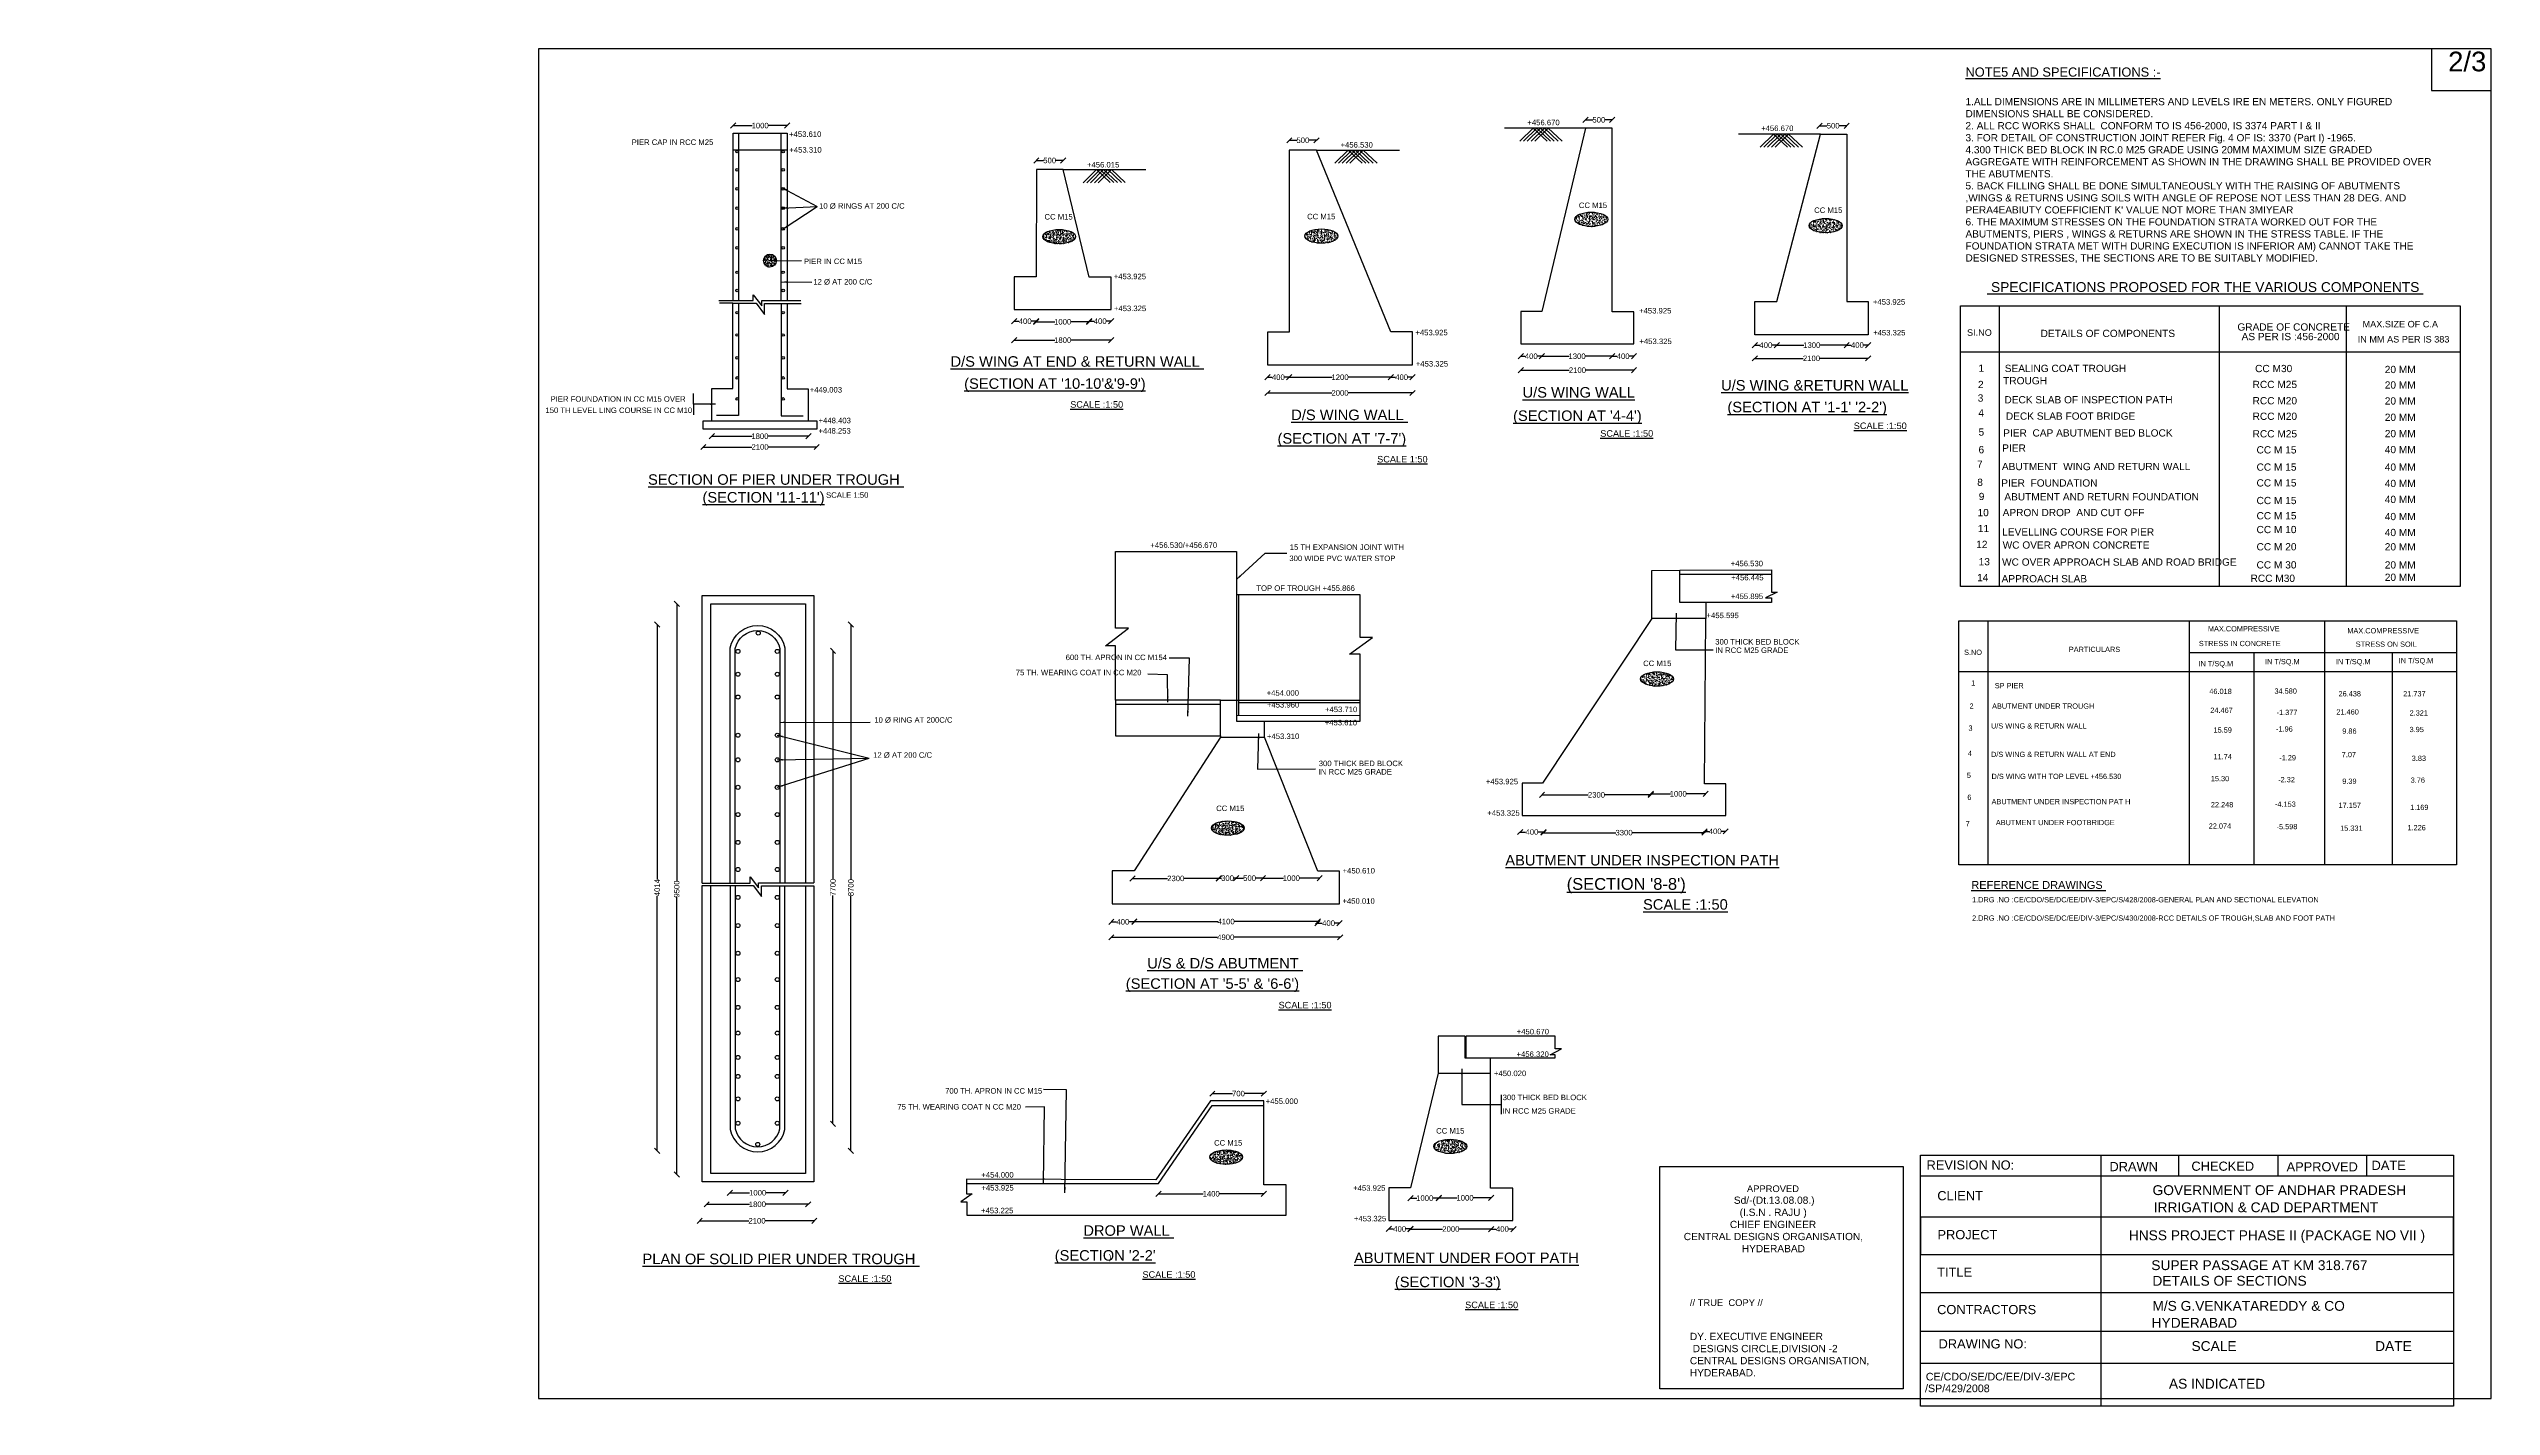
# Model space of a CAD drawing. Header units: millimetres. Extents: x -53213883 to -53195266, y 22135078 to 22145430.
import ezdxf

# ---------------------------------------------------------------- set-up
doc = ezdxf.new("R2010")
doc.units = ezdxf.units.MM
doc.header["$MEASUREMENT"] = 0
doc.header["$PDMODE"] = 32
doc.header["$PDSIZE"] = 28
for name, color, linetype in [('DIMENSION', 7, 'Continuous'), ('DIMENSIONS', 7, 'Continuous'), ('DRAWING', 2, 'Continuous'), ('TEXT', 7, 'Continuous')]:
    doc.layers.add(name, color=color, linetype=linetype)
doc.styles.get("Standard").update_dxf_attribs({"font": 'arial.ttf', "height": 42})
doc.dimstyles.get("Standard").update_dxf_attribs({"dimtxt": 42, "dimasz": 40, "dimexe": 0.18, "dimexo": 0.0625, "dimgap": 0.09, "dimtad": 0, "dimdec": 0, "dimzin": 0, "dimdsep": 46, "dimtxsty": 'Standard', "dimblk": 'OBLIQUE', "dimcen": 0.09, "dimse1": 1, "dimse2": 1, "dimadec": 0, "dimazin": 0, "dimtfac": 1, "dimtdec": 0, "dimtofl": 0, "dimtmove": 0, "dimatfit": 3, "dimfxl": 1, "dimtolj": 1, "dimtzin": 0, "dimarcsym": 0})
pattern_1 = [(50, (0, 0), (35.86300913, -3.137606749), [3.75, -41.25]), (355, (0, 0), (-6.93756668, 37.609606685), [3, -33]), (100.4514, (2.99, -0.26), (28.925469086, 34.471977103), [3.1870095, -35.0571056]), (46.1842, (0, 10), (53.36205243, -8.275950716), [5.625, -61.875]), (96.6356, (4.447, 9.31), (46.733135277, 48.705893545), [4.7805144, -52.58565]), (351.1842, (0, 10), (46.733097257, 48.705930046), [4.5, -49.5]), (21, (5, 7.5), (29.845352606, -20.130944533), [3.75, -41.25]), (326, (5, 7.5), (12.165766596, 36.257502252), [3, -33]), (71.4514, (7.487, 5.822), (42.01113143, 16.126524835), [3.1870095, -35.0571056]), (37.5, (0, 0), (0.607992766, 16.6446926916), [0, -32.6, 0, -33.5, 0, -33.125]), (7.5, (0, 0), (13.153476872, 19.720585594), [0, -19.1, 0, -31.85, 0, -12.625]), (327.5, (-11.15, 0), (26.6911218086, -1.1277435867), [0, -12.5, 0, -39, 0, -51.75]), (317.5, (-16.15, 0), (29.159308467, 5.005249117), [0, -16.25, 0, -25.9, 0, -36.75])]

# ---------------------------------------------------------------- blocks, each defined once
blk = doc.blocks.new('_Oblique')
at = {"color": 0, "linetype": 'ByBlock', "lineweight": -2}
blk.add_line((-0.5, -0.5), (0.5, 0.5), dxfattribs=at)
blk = doc.blocks.new('*D54')
at = {"layer": 'Defpoints', "color": 0, "transparency": 16777216}
for p in [(-53208666, 22144786), (-53208255, 22144844), (-53208255, 22144786)]:
    blk.add_point(p, dxfattribs=at)
at = {"layer": 'DIMENSION', "color": 0, "lineweight": -2, "transparency": 16777216}
for p, q in [((-53208666, 22144844), (-53208521, 22144844)), ((-53208255, 22144844), (-53208400, 22144844))]:
    blk.add_line(p, q, dxfattribs=at)
at = {"layer": 'DIMENSION', "color": 0, "lineweight": -2, "transparency": 16777216, "xscale": 40, "yscale": 40, "zscale": 40, "rotation": 180}
blk.add_blockref('_Oblique', (-53208666, 22144844), dxfattribs=at)
at = {"layer": 'DIMENSION', "color": 0, "lineweight": -2, "transparency": 16777216, "xscale": 40, "yscale": 40, "zscale": 40}
blk.add_blockref('_Oblique', (-53208255, 22144844), dxfattribs=at)
at = {"layer": 'DIMENSION', "color": 0, "transparency": 16777216, "insert": (-53208461, 22144844), "char_height": 42, "attachment_point": 5}
blk.add_mtext('\\A1;1000', dxfattribs=at)
blk = doc.blocks.new('*D55')
at = {"layer": 'Defpoints', "color": 0, "transparency": 16777216}
for p in [(-53208829, 22142593), (-53208092, 22142593), (-53208092, 22142475)]:
    blk.add_point(p, dxfattribs=at)
at = {"layer": 'DIMENSION', "color": 0, "lineweight": -2, "transparency": 16777216}
for p, q in [((-53208829, 22142475), (-53208523, 22142475)), ((-53208092, 22142475), (-53208402, 22142475))]:
    blk.add_line(p, q, dxfattribs=at)
at = {"layer": 'DIMENSION', "color": 0, "lineweight": -2, "transparency": 16777216, "xscale": 40, "yscale": 40, "zscale": 40, "rotation": 180}
blk.add_blockref('_Oblique', (-53208829, 22142475), dxfattribs=at)
at = {"layer": 'DIMENSION', "color": 0, "lineweight": -2, "transparency": 16777216, "xscale": 40, "yscale": 40, "zscale": 40}
blk.add_blockref('_Oblique', (-53208092, 22142475), dxfattribs=at)
at = {"layer": 'DIMENSION', "color": 0, "transparency": 16777216, "insert": (-53208463, 22142475), "char_height": 42, "attachment_point": 5}
blk.add_mtext('\\A1;1800', dxfattribs=at)
blk = doc.blocks.new('*D56')
at = {"layer": 'Defpoints', "color": 0, "transparency": 16777216}
for p in [(-53208894, 22142528), (-53208894, 22142393), (-53208030, 22142528)]:
    blk.add_point(p, dxfattribs=at)
at = {"layer": 'DIMENSION', "color": 0, "lineweight": -2, "transparency": 16777216}
for p, q in [((-53208894, 22142393), (-53208525, 22142393)), ((-53208030, 22142393), (-53208399, 22142393))]:
    blk.add_line(p, q, dxfattribs=at)
at = {"layer": 'DIMENSION', "color": 0, "lineweight": -2, "transparency": 16777216, "xscale": 40, "yscale": 40, "zscale": 40, "rotation": 180}
blk.add_blockref('_Oblique', (-53208894, 22142393), dxfattribs=at)
at = {"layer": 'DIMENSION', "color": 0, "lineweight": -2, "transparency": 16777216, "xscale": 40, "yscale": 40, "zscale": 40}
blk.add_blockref('_Oblique', (-53208030, 22142393), dxfattribs=at)
at = {"layer": 'DIMENSION', "color": 0, "transparency": 16777216, "insert": (-53208462, 22142393), "char_height": 42, "attachment_point": 5}
blk.add_mtext('\\A1;2100', dxfattribs=at)
blk = doc.blocks.new('*D57')
at = {"layer": 'Defpoints', "color": 0, "transparency": 16777216}
for p in [(-53206524, 22143690), (-53206357, 22143690), (-53206524, 22143352)]:
    blk.add_point(p, dxfattribs=at)
at = {"layer": 'DIMENSION', "color": 0, "lineweight": -2, "transparency": 16777216}
for p, q in [((-53206524, 22143352), (-53206488, 22143352)), ((-53206357, 22143352), (-53206394, 22143352))]:
    blk.add_line(p, q, dxfattribs=at)
at = {"layer": 'DIMENSION', "color": 0, "lineweight": -2, "transparency": 16777216, "xscale": 40, "yscale": 40, "zscale": 40, "rotation": 180}
blk.add_blockref('_Oblique', (-53206524, 22143352), dxfattribs=at)
at = {"layer": 'DIMENSION', "color": 0, "lineweight": -2, "transparency": 16777216, "xscale": 40, "yscale": 40, "zscale": 40}
blk.add_blockref('_Oblique', (-53206357, 22143352), dxfattribs=at)
at = {"layer": 'DIMENSION', "color": 0, "transparency": 16777216, "insert": (-53206441, 22143352), "char_height": 42, "attachment_point": 5}
blk.add_mtext('\\A1;400', dxfattribs=at)
blk = doc.blocks.new('*D58')
at = {"layer": 'Defpoints', "color": 0, "transparency": 16777216}
for p in [(-53205953, 22143687), (-53205785, 22143687), (-53205785, 22143353)]:
    blk.add_point(p, dxfattribs=at)
at = {"layer": 'DIMENSION', "color": 0, "lineweight": -2, "transparency": 16777216}
for p, q in [((-53205953, 22143353), (-53205916, 22143353)), ((-53205785, 22143353), (-53205822, 22143353))]:
    blk.add_line(p, q, dxfattribs=at)
at = {"layer": 'DIMENSION', "color": 0, "lineweight": -2, "transparency": 16777216, "xscale": 40, "yscale": 40, "zscale": 40, "rotation": 180}
blk.add_blockref('_Oblique', (-53205953, 22143353), dxfattribs=at)
at = {"layer": 'DIMENSION', "color": 0, "lineweight": -2, "transparency": 16777216, "xscale": 40, "yscale": 40, "zscale": 40}
blk.add_blockref('_Oblique', (-53205785, 22143353), dxfattribs=at)
at = {"layer": 'DIMENSION', "color": 0, "transparency": 16777216, "insert": (-53205869, 22143353), "char_height": 42, "attachment_point": 5}
blk.add_mtext('\\A1;400', dxfattribs=at)
blk = doc.blocks.new('*D59')
at = {"layer": 'Defpoints', "color": 0, "transparency": 16777216}
for p in [(-53206357, 22143688), (-53205953, 22143687), (-53206357, 22143348)]:
    blk.add_point(p, dxfattribs=at)
at = {"layer": 'DIMENSION', "color": 0, "lineweight": -2, "transparency": 16777216}
for p, q in [((-53206357, 22143348), (-53206216, 22143348)), ((-53205953, 22143348), (-53206094, 22143348))]:
    blk.add_line(p, q, dxfattribs=at)
at = {"layer": 'DIMENSION', "color": 0, "lineweight": -2, "transparency": 16777216, "xscale": 40, "yscale": 40, "zscale": 40, "rotation": 180}
blk.add_blockref('_Oblique', (-53206357, 22143348), dxfattribs=at)
at = {"layer": 'DIMENSION', "color": 0, "lineweight": -2, "transparency": 16777216, "xscale": 40, "yscale": 40, "zscale": 40}
blk.add_blockref('_Oblique', (-53205953, 22143348), dxfattribs=at)
at = {"layer": 'DIMENSION', "color": 0, "transparency": 16777216, "insert": (-53206155, 22143348), "char_height": 42, "attachment_point": 5}
blk.add_mtext('\\A1;1000', dxfattribs=at)
blk = doc.blocks.new('*D60')
at = {"layer": 'Defpoints', "color": 0, "transparency": 16777216}
for p in [(-53206356, 22144578), (-53206356, 22144509), (-53206152, 22144509)]:
    blk.add_point(p, dxfattribs=at)
at = {"layer": 'DIMENSION', "color": 0, "lineweight": -2, "transparency": 16777216}
for p, q in [((-53206356, 22144578), (-53206300, 22144578)), ((-53206152, 22144578), (-53206207, 22144578))]:
    blk.add_line(p, q, dxfattribs=at)
at = {"layer": 'DIMENSION', "color": 0, "lineweight": -2, "transparency": 16777216, "xscale": 40, "yscale": 40, "zscale": 40, "rotation": 180}
blk.add_blockref('_Oblique', (-53206356, 22144578), dxfattribs=at)
at = {"layer": 'DIMENSION', "color": 0, "lineweight": -2, "transparency": 16777216, "xscale": 40, "yscale": 40, "zscale": 40}
blk.add_blockref('_Oblique', (-53206152, 22144578), dxfattribs=at)
at = {"layer": 'DIMENSION', "color": 0, "transparency": 16777216, "insert": (-53206254, 22144578), "char_height": 42, "attachment_point": 5}
blk.add_mtext('\\A1;500', dxfattribs=at)
blk = doc.blocks.new('*D61')
at = {"layer": 'Defpoints', "color": 0, "transparency": 16777216}
for p in [(-53206524, 22143443), (-53205785, 22143443), (-53205785, 22143208)]:
    blk.add_point(p, dxfattribs=at)
at = {"layer": 'DIMENSION', "color": 0, "lineweight": -2, "transparency": 16777216}
for p, q in [((-53206524, 22143208), (-53206215, 22143208)), ((-53205785, 22143208), (-53206094, 22143208))]:
    blk.add_line(p, q, dxfattribs=at)
at = {"layer": 'DIMENSION', "color": 0, "lineweight": -2, "transparency": 16777216, "xscale": 40, "yscale": 40, "zscale": 40, "rotation": 180}
blk.add_blockref('_Oblique', (-53206524, 22143208), dxfattribs=at)
at = {"layer": 'DIMENSION', "color": 0, "lineweight": -2, "transparency": 16777216, "xscale": 40, "yscale": 40, "zscale": 40}
blk.add_blockref('_Oblique', (-53205785, 22143208), dxfattribs=at)
at = {"layer": 'DIMENSION', "color": 0, "transparency": 16777216, "insert": (-53206155, 22143208), "char_height": 42, "attachment_point": 5}
blk.add_mtext('\\A1;1800', dxfattribs=at)
blk = doc.blocks.new('*D62')
at = {"layer": 'Defpoints', "color": 0, "transparency": 16777216}
for p in [(-53204427, 22144657), (-53204221, 22144732), (-53204221, 22144657)]:
    blk.add_point(p, dxfattribs=at)
at = {"layer": 'DIMENSION', "color": 0, "lineweight": -2, "transparency": 16777216}
for p, q in [((-53204427, 22144732), (-53204371, 22144732)), ((-53204221, 22144732), (-53204278, 22144732))]:
    blk.add_line(p, q, dxfattribs=at)
at = {"layer": 'DIMENSION', "color": 0, "lineweight": -2, "transparency": 16777216, "xscale": 40, "yscale": 40, "zscale": 40, "rotation": 180}
blk.add_blockref('_Oblique', (-53204427, 22144732), dxfattribs=at)
at = {"layer": 'DIMENSION', "color": 0, "lineweight": -2, "transparency": 16777216, "xscale": 40, "yscale": 40, "zscale": 40}
blk.add_blockref('_Oblique', (-53204221, 22144732), dxfattribs=at)
at = {"layer": 'DIMENSION', "color": 0, "transparency": 16777216, "insert": (-53204324, 22144732), "char_height": 42, "attachment_point": 5}
blk.add_mtext('\\A1;500', dxfattribs=at)
blk = doc.blocks.new('*D63')
at = {"layer": 'Defpoints', "color": 0, "transparency": 16777216}
for p in [(-53202663, 22143427), (-53202502, 22143427), (-53202663, 22143085)]:
    blk.add_point(p, dxfattribs=at)
at = {"layer": 'DIMENSION', "color": 0, "lineweight": -2, "transparency": 16777216}
for p, q in [((-53202663, 22143085), (-53202630, 22143085)), ((-53202502, 22143085), (-53202535, 22143085))]:
    blk.add_line(p, q, dxfattribs=at)
at = {"layer": 'DIMENSION', "color": 0, "lineweight": -2, "transparency": 16777216, "xscale": 40, "yscale": 40, "zscale": 40, "rotation": 180}
blk.add_blockref('_Oblique', (-53202663, 22143085), dxfattribs=at)
at = {"layer": 'DIMENSION', "color": 0, "lineweight": -2, "transparency": 16777216, "xscale": 40, "yscale": 40, "zscale": 40}
blk.add_blockref('_Oblique', (-53202502, 22143085), dxfattribs=at)
at = {"layer": 'DIMENSION', "color": 0, "transparency": 16777216, "insert": (-53202583, 22143085), "char_height": 42, "attachment_point": 5}
blk.add_mtext('\\A1;400', dxfattribs=at)
blk = doc.blocks.new('*D64')
at = {"layer": 'Defpoints', "color": 0, "transparency": 16777216}
for p in [(-53202502, 22143427), (-53201967, 22143427), (-53201967, 22143085)]:
    blk.add_point(p, dxfattribs=at)
at = {"layer": 'DIMENSION', "color": 0, "lineweight": -2, "transparency": 16777216}
for p, q in [((-53202502, 22143085), (-53202295, 22143085)), ((-53201967, 22143085), (-53202174, 22143085))]:
    blk.add_line(p, q, dxfattribs=at)
at = {"layer": 'DIMENSION', "color": 0, "lineweight": -2, "transparency": 16777216, "xscale": 40, "yscale": 40, "zscale": 40, "rotation": 180}
blk.add_blockref('_Oblique', (-53202502, 22143085), dxfattribs=at)
at = {"layer": 'DIMENSION', "color": 0, "lineweight": -2, "transparency": 16777216, "xscale": 40, "yscale": 40, "zscale": 40}
blk.add_blockref('_Oblique', (-53201967, 22143085), dxfattribs=at)
at = {"layer": 'DIMENSION', "color": 0, "transparency": 16777216, "insert": (-53202234, 22143085), "char_height": 42, "attachment_point": 5}
blk.add_mtext('\\A1;1300', dxfattribs=at)
blk = doc.blocks.new('*D65')
at = {"layer": 'Defpoints', "color": 0, "transparency": 16777216}
for p in [(-53201967, 22143423), (-53201800, 22143423), (-53201800, 22143085)]:
    blk.add_point(p, dxfattribs=at)
at = {"layer": 'DIMENSION', "color": 0, "lineweight": -2, "transparency": 16777216}
for p, q in [((-53201967, 22143085), (-53201931, 22143085)), ((-53201800, 22143085), (-53201836, 22143085))]:
    blk.add_line(p, q, dxfattribs=at)
at = {"layer": 'DIMENSION', "color": 0, "lineweight": -2, "transparency": 16777216, "xscale": 40, "yscale": 40, "zscale": 40, "rotation": 180}
blk.add_blockref('_Oblique', (-53201967, 22143085), dxfattribs=at)
at = {"layer": 'DIMENSION', "color": 0, "lineweight": -2, "transparency": 16777216, "xscale": 40, "yscale": 40, "zscale": 40}
blk.add_blockref('_Oblique', (-53201800, 22143085), dxfattribs=at)
at = {"layer": 'DIMENSION', "color": 0, "transparency": 16777216, "insert": (-53201883, 22143085), "char_height": 42, "attachment_point": 5}
blk.add_mtext('\\A1;400', dxfattribs=at)
blk = doc.blocks.new('*D66')
at = {"layer": 'Defpoints', "color": 0, "transparency": 16777216}
for p in [(-53202663, 22143179), (-53201800, 22143179), (-53202663, 22142979)]:
    blk.add_point(p, dxfattribs=at)
at = {"layer": 'DIMENSION', "color": 0, "lineweight": -2, "transparency": 16777216}
for p, q in [((-53202663, 22142979), (-53202294, 22142979)), ((-53201800, 22142979), (-53202168, 22142979))]:
    blk.add_line(p, q, dxfattribs=at)
at = {"layer": 'DIMENSION', "color": 0, "lineweight": -2, "transparency": 16777216, "xscale": 40, "yscale": 40, "zscale": 40, "rotation": 180}
blk.add_blockref('_Oblique', (-53202663, 22142979), dxfattribs=at)
at = {"layer": 'DIMENSION', "color": 0, "lineweight": -2, "transparency": 16777216, "xscale": 40, "yscale": 40, "zscale": 40}
blk.add_blockref('_Oblique', (-53201800, 22142979), dxfattribs=at)
at = {"layer": 'DIMENSION', "color": 0, "transparency": 16777216, "insert": (-53202231, 22142979), "char_height": 42, "attachment_point": 5}
blk.add_mtext('\\A1;2100', dxfattribs=at)
blk = doc.blocks.new('*D67')
at = {"layer": 'Defpoints', "color": 0, "transparency": 16777216}
for p in [(-53200878, 22143502), (-53200711, 22143502), (-53200878, 22143170)]:
    blk.add_point(p, dxfattribs=at)
at = {"layer": 'DIMENSION', "color": 0, "lineweight": -2, "transparency": 16777216}
for p, q in [((-53200878, 22143170), (-53200842, 22143170)), ((-53200711, 22143170), (-53200748, 22143170))]:
    blk.add_line(p, q, dxfattribs=at)
at = {"layer": 'DIMENSION', "color": 0, "lineweight": -2, "transparency": 16777216, "xscale": 40, "yscale": 40, "zscale": 40, "rotation": 180}
blk.add_blockref('_Oblique', (-53200878, 22143170), dxfattribs=at)
at = {"layer": 'DIMENSION', "color": 0, "lineweight": -2, "transparency": 16777216, "xscale": 40, "yscale": 40, "zscale": 40}
blk.add_blockref('_Oblique', (-53200711, 22143170), dxfattribs=at)
at = {"layer": 'DIMENSION', "color": 0, "transparency": 16777216, "insert": (-53200795, 22143170), "char_height": 42, "attachment_point": 5}
blk.add_mtext('\\A1;400', dxfattribs=at)
blk = doc.blocks.new('*D68')
at = {"layer": 'Defpoints', "color": 0, "transparency": 16777216}
for p in [(-53200179, 22143502), (-53200015, 22143502), (-53200015, 22143170)]:
    blk.add_point(p, dxfattribs=at)
at = {"layer": 'DIMENSION', "color": 0, "lineweight": -2, "transparency": 16777216}
for p, q in [((-53200179, 22143170), (-53200144, 22143170)), ((-53200015, 22143170), (-53200050, 22143170))]:
    blk.add_line(p, q, dxfattribs=at)
at = {"layer": 'DIMENSION', "color": 0, "lineweight": -2, "transparency": 16777216, "xscale": 40, "yscale": 40, "zscale": 40, "rotation": 180}
blk.add_blockref('_Oblique', (-53200179, 22143170), dxfattribs=at)
at = {"layer": 'DIMENSION', "color": 0, "lineweight": -2, "transparency": 16777216, "xscale": 40, "yscale": 40, "zscale": 40}
blk.add_blockref('_Oblique', (-53200015, 22143170), dxfattribs=at)
at = {"layer": 'DIMENSION', "color": 0, "transparency": 16777216, "insert": (-53200097, 22143170), "char_height": 42, "attachment_point": 5}
blk.add_mtext('\\A1;400', dxfattribs=at)
blk = doc.blocks.new('*D69')
at = {"layer": 'Defpoints', "color": 0, "transparency": 16777216}
for p in [(-53200711, 22143502), (-53200179, 22143502), (-53200711, 22143170)]:
    blk.add_point(p, dxfattribs=at)
at = {"layer": 'DIMENSION', "color": 0, "lineweight": -2, "transparency": 16777216}
for p, q in [((-53200711, 22143170), (-53200506, 22143170)), ((-53200179, 22143170), (-53200384, 22143170))]:
    blk.add_line(p, q, dxfattribs=at)
at = {"layer": 'DIMENSION', "color": 0, "lineweight": -2, "transparency": 16777216, "xscale": 40, "yscale": 40, "zscale": 40, "rotation": 180}
blk.add_blockref('_Oblique', (-53200711, 22143170), dxfattribs=at)
at = {"layer": 'DIMENSION', "color": 0, "lineweight": -2, "transparency": 16777216, "xscale": 40, "yscale": 40, "zscale": 40}
blk.add_blockref('_Oblique', (-53200179, 22143170), dxfattribs=at)
at = {"layer": 'DIMENSION', "color": 0, "transparency": 16777216, "insert": (-53200445, 22143170), "char_height": 42, "attachment_point": 5}
blk.add_mtext('\\A1;1300', dxfattribs=at)
blk = doc.blocks.new('*D70')
at = {"layer": 'Defpoints', "color": 0, "transparency": 16777216}
for p in [(-53200878, 22143247), (-53200015, 22143247), (-53200015, 22143069)]:
    blk.add_point(p, dxfattribs=at)
at = {"layer": 'DIMENSION', "color": 0, "lineweight": -2, "transparency": 16777216}
for p, q in [((-53200878, 22143069), (-53200510, 22143069)), ((-53200015, 22143069), (-53200384, 22143069))]:
    blk.add_line(p, q, dxfattribs=at)
at = {"layer": 'DIMENSION', "color": 0, "lineweight": -2, "transparency": 16777216, "xscale": 40, "yscale": 40, "zscale": 40, "rotation": 180}
blk.add_blockref('_Oblique', (-53200878, 22143069), dxfattribs=at)
at = {"layer": 'DIMENSION', "color": 0, "lineweight": -2, "transparency": 16777216, "xscale": 40, "yscale": 40, "zscale": 40}
blk.add_blockref('_Oblique', (-53200015, 22143069), dxfattribs=at)
at = {"layer": 'DIMENSION', "color": 0, "transparency": 16777216, "insert": (-53200447, 22143069), "char_height": 42, "attachment_point": 5}
blk.add_mtext('\\A1;2100', dxfattribs=at)
blk = doc.blocks.new('*D71')
at = {"layer": 'Defpoints', "color": 0, "transparency": 16777216}
for p in [(-53200386, 22144780), (-53200179, 22144843), (-53200179, 22144780)]:
    blk.add_point(p, dxfattribs=at)
at = {"layer": 'DIMENSION', "color": 0, "lineweight": -2, "transparency": 16777216}
for p, q in [((-53200386, 22144843), (-53200329, 22144843)), ((-53200179, 22144843), (-53200236, 22144843))]:
    blk.add_line(p, q, dxfattribs=at)
at = {"layer": 'DIMENSION', "color": 0, "lineweight": -2, "transparency": 16777216, "xscale": 40, "yscale": 40, "zscale": 40, "rotation": 180}
blk.add_blockref('_Oblique', (-53200386, 22144843), dxfattribs=at)
at = {"layer": 'DIMENSION', "color": 0, "lineweight": -2, "transparency": 16777216, "xscale": 40, "yscale": 40, "zscale": 40}
blk.add_blockref('_Oblique', (-53200179, 22144843), dxfattribs=at)
at = {"layer": 'DIMENSION', "color": 0, "transparency": 16777216, "insert": (-53200282, 22144843), "char_height": 42, "attachment_point": 5}
blk.add_mtext('\\A1;500', dxfattribs=at)
blk = doc.blocks.new('*D72')
at = {"layer": 'Defpoints', "color": 0, "transparency": 16777216}
for p in [(-53202169, 22144888), (-53202169, 22144825), (-53201967, 22144825)]:
    blk.add_point(p, dxfattribs=at)
at = {"layer": 'DIMENSION', "color": 0, "lineweight": -2, "transparency": 16777216}
for p, q in [((-53202169, 22144888), (-53202114, 22144888)), ((-53201967, 22144888), (-53202022, 22144888))]:
    blk.add_line(p, q, dxfattribs=at)
at = {"layer": 'DIMENSION', "color": 0, "lineweight": -2, "transparency": 16777216, "xscale": 40, "yscale": 40, "zscale": 40, "rotation": 180}
blk.add_blockref('_Oblique', (-53202169, 22144888), dxfattribs=at)
at = {"layer": 'DIMENSION', "color": 0, "lineweight": -2, "transparency": 16777216, "xscale": 40, "yscale": 40, "zscale": 40}
blk.add_blockref('_Oblique', (-53201967, 22144888), dxfattribs=at)
at = {"layer": 'DIMENSION', "color": 0, "transparency": 16777216, "insert": (-53202068, 22144888), "char_height": 42, "attachment_point": 5}
blk.add_mtext('\\A1;500', dxfattribs=at)
blk = doc.blocks.new('*D73')
at = {"layer": 'Defpoints', "color": 0, "transparency": 16777216}
for p in [(-53202501, 22139745), (-53201671, 22139740), (-53201671, 22139740)]:
    blk.add_point(p, dxfattribs=at)
at = {"layer": 'DIMENSION', "color": 0, "lineweight": -2, "transparency": 16777216}
for p, q in [((-53202501, 22139740), (-53202149, 22139740)), ((-53201671, 22139740), (-53202023, 22139740))]:
    blk.add_line(p, q, dxfattribs=at)
at = {"layer": 'DIMENSION', "color": 0, "lineweight": -2, "transparency": 16777216, "xscale": 40, "yscale": 40, "zscale": 40, "rotation": 180}
blk.add_blockref('_Oblique', (-53202501, 22139740), dxfattribs=at)
at = {"layer": 'DIMENSION', "color": 0, "lineweight": -2, "transparency": 16777216, "xscale": 40, "yscale": 40, "zscale": 40}
blk.add_blockref('_Oblique', (-53201671, 22139740), dxfattribs=at)
at = {"layer": 'DIMENSION', "color": 0, "transparency": 16777216, "insert": (-53202086, 22139740), "char_height": 42, "attachment_point": 5}
blk.add_mtext('\\A1;2300', dxfattribs=at)
blk = doc.blocks.new('*D74')
at = {"layer": 'Defpoints', "color": 0, "transparency": 16777216}
for p in [(-53201254, 22139748), (-53201254, 22139748), (-53201671, 22139740)]:
    blk.add_point(p, dxfattribs=at)
at = {"layer": 'DIMENSION', "color": 0, "lineweight": -2, "transparency": 16777216}
for p, q in [((-53201671, 22139748), (-53201523, 22139748)), ((-53201254, 22139748), (-53201402, 22139748))]:
    blk.add_line(p, q, dxfattribs=at)
at = {"layer": 'DIMENSION', "color": 0, "lineweight": -2, "transparency": 16777216, "xscale": 40, "yscale": 40, "zscale": 40, "rotation": 180}
blk.add_blockref('_Oblique', (-53201671, 22139748), dxfattribs=at)
at = {"layer": 'DIMENSION', "color": 0, "lineweight": -2, "transparency": 16777216, "xscale": 40, "yscale": 40, "zscale": 40}
blk.add_blockref('_Oblique', (-53201254, 22139748), dxfattribs=at)
at = {"layer": 'DIMENSION', "color": 0, "transparency": 16777216, "insert": (-53201463, 22139748), "char_height": 42, "attachment_point": 5}
blk.add_mtext('\\A1;1000', dxfattribs=at)
blk = doc.blocks.new('*D75')
at = {"layer": 'Defpoints', "color": 0, "transparency": 16777216}
for p in [(-53201262, 22139824), (-53201101, 22139824), (-53201101, 22139462)]:
    blk.add_point(p, dxfattribs=at)
at = {"layer": 'DIMENSION', "color": 0, "lineweight": -2, "transparency": 16777216}
for p, q in [((-53201262, 22139462), (-53201228, 22139462)), ((-53201101, 22139462), (-53201134, 22139462))]:
    blk.add_line(p, q, dxfattribs=at)
at = {"layer": 'DIMENSION', "color": 0, "lineweight": -2, "transparency": 16777216, "xscale": 40, "yscale": 40, "zscale": 40, "rotation": 180}
blk.add_blockref('_Oblique', (-53201262, 22139462), dxfattribs=at)
at = {"layer": 'DIMENSION', "color": 0, "lineweight": -2, "transparency": 16777216, "xscale": 40, "yscale": 40, "zscale": 40}
blk.add_blockref('_Oblique', (-53201101, 22139462), dxfattribs=at)
at = {"layer": 'DIMENSION', "color": 0, "transparency": 16777216, "insert": (-53201181, 22139462), "char_height": 42, "attachment_point": 5}
blk.add_mtext('\\A1;400', dxfattribs=at)
blk = doc.blocks.new('*D76')
at = {"layer": 'Defpoints', "color": 0, "transparency": 16777216}
for p in [(-53202489, 22139474), (-53202489, 22139452), (-53201262, 22139462)]:
    blk.add_point(p, dxfattribs=at)
at = {"layer": 'DIMENSION', "color": 0, "lineweight": -2, "transparency": 16777216}
for p, q in [((-53202489, 22139452), (-53201938, 22139452)), ((-53201262, 22139452), (-53201813, 22139452))]:
    blk.add_line(p, q, dxfattribs=at)
at = {"layer": 'DIMENSION', "color": 0, "lineweight": -2, "transparency": 16777216, "xscale": 40, "yscale": 40, "zscale": 40, "rotation": 180}
blk.add_blockref('_Oblique', (-53202489, 22139452), dxfattribs=at)
at = {"layer": 'DIMENSION', "color": 0, "lineweight": -2, "transparency": 16777216, "xscale": 40, "yscale": 40, "zscale": 40}
blk.add_blockref('_Oblique', (-53201262, 22139452), dxfattribs=at)
at = {"layer": 'DIMENSION', "color": 0, "transparency": 16777216, "insert": (-53201876, 22139452), "char_height": 42, "attachment_point": 5}
blk.add_mtext('\\A1;3300', dxfattribs=at)
blk = doc.blocks.new('*D77')
at = {"layer": 'Defpoints', "color": 0, "transparency": 16777216}
for p in [(-53202667, 22139457), (-53202667, 22139456), (-53202489, 22139452)]:
    blk.add_point(p, dxfattribs=at)
at = {"layer": 'DIMENSION', "color": 0, "lineweight": -2, "transparency": 16777216}
for p, q in [((-53202667, 22139457), (-53202626, 22139457)), ((-53202489, 22139457), (-53202531, 22139457))]:
    blk.add_line(p, q, dxfattribs=at)
at = {"layer": 'DIMENSION', "color": 0, "lineweight": -2, "transparency": 16777216, "xscale": 40, "yscale": 40, "zscale": 40, "rotation": 180}
blk.add_blockref('_Oblique', (-53202667, 22139457), dxfattribs=at)
at = {"layer": 'DIMENSION', "color": 0, "lineweight": -2, "transparency": 16777216, "xscale": 40, "yscale": 40, "zscale": 40}
blk.add_blockref('_Oblique', (-53202489, 22139457), dxfattribs=at)
at = {"layer": 'DIMENSION', "color": 0, "transparency": 16777216, "insert": (-53202578, 22139457), "char_height": 42, "attachment_point": 5}
blk.add_mtext('\\A1;400', dxfattribs=at)
blk = doc.blocks.new('*D78')
at = {"layer": 'Defpoints', "color": 0, "transparency": 16777216}
for p in [(-53205622, 22139123), (-53204964, 22139111), (-53204964, 22139103)]:
    blk.add_point(p, dxfattribs=at)
at = {"layer": 'DIMENSION', "color": 0, "lineweight": -2, "transparency": 16777216}
for p, q in [((-53205622, 22139103), (-53205356, 22139103)), ((-53204964, 22139103), (-53205230, 22139103))]:
    blk.add_line(p, q, dxfattribs=at)
at = {"layer": 'DIMENSION', "color": 0, "lineweight": -2, "transparency": 16777216, "xscale": 40, "yscale": 40, "zscale": 40, "rotation": 180}
blk.add_blockref('_Oblique', (-53205622, 22139103), dxfattribs=at)
at = {"layer": 'DIMENSION', "color": 0, "lineweight": -2, "transparency": 16777216, "xscale": 40, "yscale": 40, "zscale": 40}
blk.add_blockref('_Oblique', (-53204964, 22139103), dxfattribs=at)
at = {"layer": 'DIMENSION', "color": 0, "transparency": 16777216, "insert": (-53205293, 22139103), "char_height": 42, "attachment_point": 5}
blk.add_mtext('\\A1;2300', dxfattribs=at)
blk = doc.blocks.new('*D79')
at = {"layer": 'Defpoints', "color": 0, "transparency": 16777216}
for p in [(-53204964, 22139103), (-53204832, 22139105), (-53204832, 22139081)]:
    blk.add_point(p, dxfattribs=at)
at = {"layer": 'DIMENSION', "color": 0, "lineweight": -2, "transparency": 16777216}
for p, q in [((-53204964, 22139105), (-53204945, 22139105)), ((-53204832, 22139105), (-53204852, 22139105))]:
    blk.add_line(p, q, dxfattribs=at)
at = {"layer": 'DIMENSION', "color": 0, "lineweight": -2, "transparency": 16777216, "xscale": 40, "yscale": 40, "zscale": 40, "rotation": 180}
blk.add_blockref('_Oblique', (-53204964, 22139105), dxfattribs=at)
at = {"layer": 'DIMENSION', "color": 0, "lineweight": -2, "transparency": 16777216, "xscale": 40, "yscale": 40, "zscale": 40}
blk.add_blockref('_Oblique', (-53204832, 22139105), dxfattribs=at)
at = {"layer": 'DIMENSION', "color": 0, "transparency": 16777216, "insert": (-53204898, 22139105), "char_height": 42, "attachment_point": 5}
blk.add_mtext('\\A1;300', dxfattribs=at)
blk = doc.blocks.new('*D80')
at = {"layer": 'Defpoints', "color": 0, "transparency": 16777216}
for p in [(-53204832, 22139103), (-53204628, 22139105), (-53204628, 22139077)]:
    blk.add_point(p, dxfattribs=at)
at = {"layer": 'DIMENSION', "color": 0, "lineweight": -2, "transparency": 16777216}
for p, q in [((-53204832, 22139105), (-53204776, 22139105)), ((-53204628, 22139105), (-53204683, 22139105))]:
    blk.add_line(p, q, dxfattribs=at)
at = {"layer": 'DIMENSION', "color": 0, "lineweight": -2, "transparency": 16777216, "xscale": 40, "yscale": 40, "zscale": 40, "rotation": 180}
blk.add_blockref('_Oblique', (-53204832, 22139105), dxfattribs=at)
at = {"layer": 'DIMENSION', "color": 0, "lineweight": -2, "transparency": 16777216, "xscale": 40, "yscale": 40, "zscale": 40}
blk.add_blockref('_Oblique', (-53204628, 22139105), dxfattribs=at)
at = {"layer": 'DIMENSION', "color": 0, "transparency": 16777216, "insert": (-53204730, 22139105), "char_height": 42, "attachment_point": 5}
blk.add_mtext('\\A1;500', dxfattribs=at)
blk = doc.blocks.new('*D81')
at = {"layer": 'Defpoints', "color": 0, "transparency": 16777216}
for p in [(-53204628, 22139084), (-53204196, 22139110), (-53204196, 22139105)]:
    blk.add_point(p, dxfattribs=at)
at = {"layer": 'DIMENSION', "color": 0, "lineweight": -2, "transparency": 16777216}
for p, q in [((-53204628, 22139105), (-53204472, 22139105)), ((-53204196, 22139105), (-53204351, 22139105))]:
    blk.add_line(p, q, dxfattribs=at)
at = {"layer": 'DIMENSION', "color": 0, "lineweight": -2, "transparency": 16777216, "xscale": 40, "yscale": 40, "zscale": 40, "rotation": 180}
blk.add_blockref('_Oblique', (-53204628, 22139105), dxfattribs=at)
at = {"layer": 'DIMENSION', "color": 0, "lineweight": -2, "transparency": 16777216, "xscale": 40, "yscale": 40, "zscale": 40}
blk.add_blockref('_Oblique', (-53204196, 22139105), dxfattribs=at)
at = {"layer": 'DIMENSION', "color": 0, "transparency": 16777216, "insert": (-53204412, 22139105), "char_height": 42, "attachment_point": 5}
blk.add_mtext('\\A1;1000', dxfattribs=at)
blk = doc.blocks.new('*D82')
at = {"layer": 'Defpoints', "color": 0, "transparency": 16777216}
for p in [(-53204213, 22139167), (-53204044, 22139158), (-53204044, 22138762)]:
    blk.add_point(p, dxfattribs=at)
at = {"layer": 'DIMENSION', "color": 0, "lineweight": -2, "transparency": 16777216}
for p, q in [((-53204213, 22138762), (-53204176, 22138762)), ((-53204044, 22138762), (-53204081, 22138762))]:
    blk.add_line(p, q, dxfattribs=at)
at = {"layer": 'DIMENSION', "color": 0, "lineweight": -2, "transparency": 16777216, "xscale": 40, "yscale": 40, "zscale": 40, "rotation": 180}
blk.add_blockref('_Oblique', (-53204213, 22138762), dxfattribs=at)
at = {"layer": 'DIMENSION', "color": 0, "lineweight": -2, "transparency": 16777216, "xscale": 40, "yscale": 40, "zscale": 40}
blk.add_blockref('_Oblique', (-53204044, 22138762), dxfattribs=at)
at = {"layer": 'DIMENSION', "color": 0, "transparency": 16777216, "insert": (-53204128, 22138762), "char_height": 42, "attachment_point": 5}
blk.add_mtext('\\A1;400', dxfattribs=at)
blk = doc.blocks.new('*D83')
at = {"layer": 'Defpoints', "color": 0, "transparency": 16777216}
for p in [(-53205609, 22139161), (-53204209, 22139158), (-53205609, 22138774)]:
    blk.add_point(p, dxfattribs=at)
at = {"layer": 'DIMENSION', "color": 0, "lineweight": -2, "transparency": 16777216}
for p, q in [((-53205609, 22138774), (-53204972, 22138774)), ((-53204209, 22138774), (-53204845, 22138774))]:
    blk.add_line(p, q, dxfattribs=at)
at = {"layer": 'DIMENSION', "color": 0, "lineweight": -2, "transparency": 16777216, "xscale": 40, "yscale": 40, "zscale": 40, "rotation": 180}
blk.add_blockref('_Oblique', (-53205609, 22138774), dxfattribs=at)
at = {"layer": 'DIMENSION', "color": 0, "lineweight": -2, "transparency": 16777216, "xscale": 40, "yscale": 40, "zscale": 40}
blk.add_blockref('_Oblique', (-53204209, 22138774), dxfattribs=at)
at = {"layer": 'DIMENSION', "color": 0, "transparency": 16777216, "insert": (-53204909, 22138774), "char_height": 42, "attachment_point": 5}
blk.add_mtext('\\A1;4100', dxfattribs=at)
blk = doc.blocks.new('*D84')
at = {"layer": 'Defpoints', "color": 0, "transparency": 16777216}
for p in [(-53205784, 22138772), (-53205784, 22138772), (-53205609, 22138774)]:
    blk.add_point(p, dxfattribs=at)
at = {"layer": 'DIMENSION', "color": 0, "lineweight": -2, "transparency": 16777216}
for p, q in [((-53205784, 22138772), (-53205744, 22138772)), ((-53205609, 22138772), (-53205649, 22138772))]:
    blk.add_line(p, q, dxfattribs=at)
at = {"layer": 'DIMENSION', "color": 0, "lineweight": -2, "transparency": 16777216, "xscale": 40, "yscale": 40, "zscale": 40, "rotation": 180}
blk.add_blockref('_Oblique', (-53205784, 22138772), dxfattribs=at)
at = {"layer": 'DIMENSION', "color": 0, "lineweight": -2, "transparency": 16777216, "xscale": 40, "yscale": 40, "zscale": 40}
blk.add_blockref('_Oblique', (-53205609, 22138772), dxfattribs=at)
at = {"layer": 'DIMENSION', "color": 0, "transparency": 16777216, "insert": (-53205696, 22138772), "char_height": 42, "attachment_point": 5}
blk.add_mtext('\\A1;400', dxfattribs=at)
blk = doc.blocks.new('*D85')
at = {"layer": 'Defpoints', "color": 0, "transparency": 16777216}
for p in [(-53205784, 22138667), (-53204040, 22138657), (-53204040, 22138654)]:
    blk.add_point(p, dxfattribs=at)
at = {"layer": 'DIMENSION', "color": 0, "lineweight": -2, "transparency": 16777216}
for p, q in [((-53205784, 22138654), (-53204975, 22138654)), ((-53204040, 22138654), (-53204848, 22138654))]:
    blk.add_line(p, q, dxfattribs=at)
at = {"layer": 'DIMENSION', "color": 0, "lineweight": -2, "transparency": 16777216, "xscale": 40, "yscale": 40, "zscale": 40, "rotation": 180}
blk.add_blockref('_Oblique', (-53205784, 22138654), dxfattribs=at)
at = {"layer": 'DIMENSION', "color": 0, "lineweight": -2, "transparency": 16777216, "xscale": 40, "yscale": 40, "zscale": 40}
blk.add_blockref('_Oblique', (-53204040, 22138654), dxfattribs=at)
at = {"layer": 'DIMENSION', "color": 0, "transparency": 16777216, "insert": (-53204912, 22138654), "char_height": 42, "attachment_point": 5}
blk.add_mtext('\\A1;4900', dxfattribs=at)
blk = doc.blocks.new('*D86')
at = {"layer": 'Defpoints', "color": 0, "transparency": 16777216}
for p in [(-53207769, 22141040), (-53209246, 22137026), (-53207781, 22137026)]:
    blk.add_point(p, dxfattribs=at)
at = {"layer": 'DIMENSION', "color": 0, "lineweight": -2, "transparency": 16777216}
for p, q in [((-53209246, 22141040), (-53209246, 22139096)), ((-53209246, 22137026), (-53209246, 22138969))]:
    blk.add_line(p, q, dxfattribs=at)
at = {"layer": 'DIMENSION', "color": 0, "lineweight": -2, "transparency": 16777216, "xscale": 40, "yscale": 40, "zscale": 40}
for p, rotation in [((-53209246, 22141040), 90), ((-53209246, 22137026), 270)]:
    blk.add_blockref('_Oblique', p, dxfattribs=dict(at, rotation=rotation))
at = {"layer": 'DIMENSION', "color": 0, "transparency": 16777216, "insert": (-53209246, 22139033), "char_height": 42, "attachment_point": 5, "rotation": 90}
blk.add_mtext('\\A1;4014', dxfattribs=at)
blk = doc.blocks.new('*D87')
at = {"layer": 'Defpoints', "color": 0, "transparency": 16777216}
for p in [(-53208693, 22136726), (-53208268, 22136706), (-53208268, 22136706)]:
    blk.add_point(p, dxfattribs=at)
at = {"layer": 'DIMENSION', "color": 0, "lineweight": -2, "transparency": 16777216}
for p, q in [((-53208693, 22136706), (-53208541, 22136706)), ((-53208268, 22136706), (-53208420, 22136706))]:
    blk.add_line(p, q, dxfattribs=at)
at = {"layer": 'DIMENSION', "color": 0, "lineweight": -2, "transparency": 16777216, "xscale": 40, "yscale": 40, "zscale": 40, "rotation": 180}
blk.add_blockref('_Oblique', (-53208693, 22136706), dxfattribs=at)
at = {"layer": 'DIMENSION', "color": 0, "lineweight": -2, "transparency": 16777216, "xscale": 40, "yscale": 40, "zscale": 40}
blk.add_blockref('_Oblique', (-53208268, 22136706), dxfattribs=at)
at = {"layer": 'DIMENSION', "color": 0, "transparency": 16777216, "insert": (-53208480, 22136706), "char_height": 42, "attachment_point": 5}
blk.add_mtext('\\A1;1000', dxfattribs=at)
blk = doc.blocks.new('*D88')
at = {"layer": 'Defpoints', "color": 0, "transparency": 16777216}
for p in [(-53208869, 22136590), (-53208095, 22136618), (-53208095, 22136587)]:
    blk.add_point(p, dxfattribs=at)
at = {"layer": 'DIMENSION', "color": 0, "lineweight": -2, "transparency": 16777216}
for p, q in [((-53208869, 22136618), (-53208543, 22136618)), ((-53208095, 22136618), (-53208421, 22136618))]:
    blk.add_line(p, q, dxfattribs=at)
at = {"layer": 'DIMENSION', "color": 0, "lineweight": -2, "transparency": 16777216, "xscale": 40, "yscale": 40, "zscale": 40, "rotation": 180}
blk.add_blockref('_Oblique', (-53208869, 22136618), dxfattribs=at)
at = {"layer": 'DIMENSION', "color": 0, "lineweight": -2, "transparency": 16777216, "xscale": 40, "yscale": 40, "zscale": 40}
blk.add_blockref('_Oblique', (-53208095, 22136618), dxfattribs=at)
at = {"layer": 'DIMENSION', "color": 0, "transparency": 16777216, "insert": (-53208482, 22136618), "char_height": 42, "attachment_point": 5}
blk.add_mtext('\\A1;1800', dxfattribs=at)
blk = doc.blocks.new('*D89')
at = {"layer": 'Defpoints', "color": 0, "transparency": 16777216}
for p in [(-53208922, 22136495), (-53208048, 22136492), (-53208048, 22136492)]:
    blk.add_point(p, dxfattribs=at)
at = {"layer": 'DIMENSION', "color": 0, "lineweight": -2, "transparency": 16777216}
for p, q in [((-53208922, 22136492), (-53208548, 22136492)), ((-53208048, 22136492), (-53208422, 22136492))]:
    blk.add_line(p, q, dxfattribs=at)
at = {"layer": 'DIMENSION', "color": 0, "lineweight": -2, "transparency": 16777216, "xscale": 40, "yscale": 40, "zscale": 40, "rotation": 180}
blk.add_blockref('_Oblique', (-53208922, 22136492), dxfattribs=at)
at = {"layer": 'DIMENSION', "color": 0, "lineweight": -2, "transparency": 16777216, "xscale": 40, "yscale": 40, "zscale": 40}
blk.add_blockref('_Oblique', (-53208048, 22136492), dxfattribs=at)
at = {"layer": 'DIMENSION', "color": 0, "transparency": 16777216, "insert": (-53208485, 22136492), "char_height": 42, "attachment_point": 5}
blk.add_mtext('\\A1;2100', dxfattribs=at)
blk = doc.blocks.new('*D90')
at = {"layer": 'Defpoints', "color": 0, "transparency": 16777216}
for p in [(-53207769, 22141040), (-53207769, 22141040), (-53207781, 22137026)]:
    blk.add_point(p, dxfattribs=at)
at = {"layer": 'DIMENSION', "color": 0, "lineweight": -2, "transparency": 16777216}
for p, q in [((-53207769, 22141040), (-53207769, 22139095)), ((-53207769, 22137026), (-53207769, 22138970))]:
    blk.add_line(p, q, dxfattribs=at)
at = {"layer": 'DIMENSION', "color": 0, "lineweight": -2, "transparency": 16777216, "xscale": 40, "yscale": 40, "zscale": 40}
for p, rotation in [((-53207769, 22141040), 90), ((-53207769, 22137026), 270)]:
    blk.add_blockref('_Oblique', p, dxfattribs=dict(at, rotation=rotation))
at = {"layer": 'DIMENSION', "color": 0, "transparency": 16777216, "insert": (-53207769, 22139033), "char_height": 42, "attachment_point": 5, "rotation": 90}
blk.add_mtext('\\A1;8700', dxfattribs=at)
blk = doc.blocks.new('*D91')
at = {"layer": 'Defpoints', "color": 0, "transparency": 16777216}
for p in [(-53207906, 22140838), (-53207902, 22140838), (-53207915, 22137231)]:
    blk.add_point(p, dxfattribs=at)
at = {"layer": 'DIMENSION', "color": 0, "lineweight": -2, "transparency": 16777216}
for p, q in [((-53207906, 22140838), (-53207906, 22139097)), ((-53207906, 22137231), (-53207906, 22138972))]:
    blk.add_line(p, q, dxfattribs=at)
at = {"layer": 'DIMENSION', "color": 0, "lineweight": -2, "transparency": 16777216, "xscale": 40, "yscale": 40, "zscale": 40}
for p, rotation in [((-53207906, 22140838), 90), ((-53207906, 22137231), 270)]:
    blk.add_blockref('_Oblique', p, dxfattribs=dict(at, rotation=rotation))
at = {"layer": 'DIMENSION', "color": 0, "transparency": 16777216, "insert": (-53207906, 22139035), "char_height": 42, "attachment_point": 5, "rotation": 90}
blk.add_mtext('\\A1;7700', dxfattribs=at)
blk = doc.blocks.new('*D92')
at = {"layer": 'Defpoints', "color": 0, "transparency": 16777216}
for p in [(-53209075, 22141198), (-53209097, 22136845), (-53209084, 22136845)]:
    blk.add_point(p, dxfattribs=at)
at = {"layer": 'DIMENSION', "color": 0, "lineweight": -2, "transparency": 16777216}
for p, q in [((-53209097, 22141198), (-53209097, 22139084)), ((-53209097, 22136845), (-53209097, 22138959))]:
    blk.add_line(p, q, dxfattribs=at)
at = {"layer": 'DIMENSION', "color": 0, "lineweight": -2, "transparency": 16777216, "xscale": 40, "yscale": 40, "zscale": 40}
for p, rotation in [((-53209097, 22141198), 90), ((-53209097, 22136845), 270)]:
    blk.add_blockref('_Oblique', p, dxfattribs=dict(at, rotation=rotation))
at = {"layer": 'DIMENSION', "color": 0, "transparency": 16777216, "insert": (-53209097, 22139022), "char_height": 42, "attachment_point": 5, "rotation": 90}
blk.add_mtext('\\A1;9500', dxfattribs=at)
blk = doc.blocks.new('*D93')
at = {"layer": 'Defpoints', "color": 0, "transparency": 16777216}
for p in [(-53205014, 22137428), (-53204621, 22137462), (-53204621, 22137428)]:
    blk.add_point(p, dxfattribs=at)
at = {"layer": 'DIMENSION', "color": 0, "lineweight": -2, "transparency": 16777216}
for p, q in [((-53205014, 22137462), (-53204861, 22137462)), ((-53204621, 22137462), (-53204769, 22137462))]:
    blk.add_line(p, q, dxfattribs=at)
at = {"layer": 'DIMENSION', "color": 0, "lineweight": -2, "transparency": 16777216, "xscale": 40, "yscale": 40, "zscale": 40, "rotation": 180}
blk.add_blockref('_Oblique', (-53205014, 22137462), dxfattribs=at)
at = {"layer": 'DIMENSION', "color": 0, "lineweight": -2, "transparency": 16777216, "xscale": 40, "yscale": 40, "zscale": 40}
blk.add_blockref('_Oblique', (-53204621, 22137462), dxfattribs=at)
at = {"layer": 'DIMENSION', "color": 0, "transparency": 16777216, "insert": (-53204815, 22137462), "char_height": 42, "attachment_point": 5}
blk.add_mtext('\\A1;700', dxfattribs=at)
blk = doc.blocks.new('*D94')
at = {"layer": 'Defpoints', "color": 0, "transparency": 16777216}
for p in [(-53205425, 22136778), (-53204621, 22136767), (-53204621, 22136698)]:
    blk.add_point(p, dxfattribs=at)
at = {"layer": 'DIMENSION', "color": 0, "lineweight": -2, "transparency": 16777216}
for p, q in [((-53205425, 22136698), (-53205084, 22136698)), ((-53204621, 22136698), (-53204962, 22136698))]:
    blk.add_line(p, q, dxfattribs=at)
at = {"layer": 'DIMENSION', "color": 0, "lineweight": -2, "transparency": 16777216, "xscale": 40, "yscale": 40, "zscale": 40, "rotation": 180}
blk.add_blockref('_Oblique', (-53205425, 22136698), dxfattribs=at)
at = {"layer": 'DIMENSION', "color": 0, "lineweight": -2, "transparency": 16777216, "xscale": 40, "yscale": 40, "zscale": 40}
blk.add_blockref('_Oblique', (-53204621, 22136698), dxfattribs=at)
at = {"layer": 'DIMENSION', "color": 0, "transparency": 16777216, "insert": (-53205023, 22136698), "char_height": 42, "attachment_point": 5}
blk.add_mtext('\\A1;1400', dxfattribs=at)
blk = doc.blocks.new('*D95')
at = {"layer": 'Defpoints', "color": 0, "transparency": 16777216}
for p in [(-53203287, 22136671), (-53202889, 22136667), (-53202889, 22136667)]:
    blk.add_point(p, dxfattribs=at)
at = {"layer": 'DIMENSION', "color": 0, "lineweight": -2, "transparency": 16777216}
for p, q in [((-53203287, 22136667), (-53203149, 22136667)), ((-53202889, 22136667), (-53203027, 22136667))]:
    blk.add_line(p, q, dxfattribs=at)
at = {"layer": 'DIMENSION', "color": 0, "lineweight": -2, "transparency": 16777216, "xscale": 40, "yscale": 40, "zscale": 40, "rotation": 180}
blk.add_blockref('_Oblique', (-53203287, 22136667), dxfattribs=at)
at = {"layer": 'DIMENSION', "color": 0, "lineweight": -2, "transparency": 16777216, "xscale": 40, "yscale": 40, "zscale": 40}
blk.add_blockref('_Oblique', (-53202889, 22136667), dxfattribs=at)
at = {"layer": 'DIMENSION', "color": 0, "transparency": 16777216, "insert": (-53203088, 22136667), "char_height": 42, "attachment_point": 5}
blk.add_mtext('\\A1;1000', dxfattribs=at)
blk = doc.blocks.new('*D96')
at = {"layer": 'Defpoints', "color": 0, "transparency": 16777216}
for p in [(-53203504, 22136682), (-53203504, 22136665), (-53203287, 22136667)]:
    blk.add_point(p, dxfattribs=at)
at = {"layer": 'DIMENSION', "color": 0, "lineweight": -2, "transparency": 16777216}
for p, q in [((-53203504, 22136665), (-53203456, 22136665)), ((-53203287, 22136665), (-53203334, 22136665))]:
    blk.add_line(p, q, dxfattribs=at)
at = {"layer": 'DIMENSION', "color": 0, "lineweight": -2, "transparency": 16777216, "xscale": 40, "yscale": 40, "zscale": 40, "rotation": 180}
blk.add_blockref('_Oblique', (-53203504, 22136665), dxfattribs=at)
at = {"layer": 'DIMENSION', "color": 0, "lineweight": -2, "transparency": 16777216, "xscale": 40, "yscale": 40, "zscale": 40}
blk.add_blockref('_Oblique', (-53203287, 22136665), dxfattribs=at)
at = {"layer": 'DIMENSION', "color": 0, "transparency": 16777216, "insert": (-53203395, 22136665), "char_height": 42, "attachment_point": 5}
blk.add_mtext('\\A1;1000', dxfattribs=at)
blk = doc.blocks.new('*D97')
at = {"layer": 'Defpoints', "color": 0, "transparency": 16777216}
for p in [(-53203668, 22136744), (-53203504, 22136744), (-53203668, 22136430)]:
    blk.add_point(p, dxfattribs=at)
at = {"layer": 'DIMENSION', "color": 0, "lineweight": -2, "transparency": 16777216}
for p, q in [((-53203668, 22136430), (-53203633, 22136430)), ((-53203504, 22136430), (-53203539, 22136430))]:
    blk.add_line(p, q, dxfattribs=at)
at = {"layer": 'DIMENSION', "color": 0, "lineweight": -2, "transparency": 16777216, "xscale": 40, "yscale": 40, "zscale": 40, "rotation": 180}
blk.add_blockref('_Oblique', (-53203668, 22136430), dxfattribs=at)
at = {"layer": 'DIMENSION', "color": 0, "lineweight": -2, "transparency": 16777216, "xscale": 40, "yscale": 40, "zscale": 40}
blk.add_blockref('_Oblique', (-53203504, 22136430), dxfattribs=at)
at = {"layer": 'DIMENSION', "color": 0, "transparency": 16777216, "insert": (-53203586, 22136430), "char_height": 42, "attachment_point": 5}
blk.add_mtext('\\A1;400', dxfattribs=at)
blk = doc.blocks.new('*D98')
at = {"layer": 'Defpoints', "color": 0, "transparency": 16777216}
for p in [(-53203504, 22136429), (-53202889, 22136429), (-53202889, 22136398)]:
    blk.add_point(p, dxfattribs=at)
at = {"layer": 'DIMENSION', "color": 0, "lineweight": -2, "transparency": 16777216}
for p, q in [((-53203504, 22136429), (-53203259, 22136429)), ((-53202889, 22136429), (-53203133, 22136429))]:
    blk.add_line(p, q, dxfattribs=at)
at = {"layer": 'DIMENSION', "color": 0, "lineweight": -2, "transparency": 16777216, "xscale": 40, "yscale": 40, "zscale": 40, "rotation": 180}
blk.add_blockref('_Oblique', (-53203504, 22136429), dxfattribs=at)
at = {"layer": 'DIMENSION', "color": 0, "lineweight": -2, "transparency": 16777216, "xscale": 40, "yscale": 40, "zscale": 40}
blk.add_blockref('_Oblique', (-53202889, 22136429), dxfattribs=at)
at = {"layer": 'DIMENSION', "color": 0, "transparency": 16777216, "insert": (-53203196, 22136429), "char_height": 42, "attachment_point": 5}
blk.add_mtext('\\A1;2000', dxfattribs=at)
blk = doc.blocks.new('*D99')
at = {"layer": 'Defpoints', "color": 0, "transparency": 16777216}
for p in [(-53202889, 22136429), (-53202718, 22136429), (-53202718, 22136407)]:
    blk.add_point(p, dxfattribs=at)
at = {"layer": 'DIMENSION', "color": 0, "lineweight": -2, "transparency": 16777216}
for p, q in [((-53202889, 22136429), (-53202851, 22136429)), ((-53202718, 22136429), (-53202756, 22136429))]:
    blk.add_line(p, q, dxfattribs=at)
at = {"layer": 'DIMENSION', "color": 0, "lineweight": -2, "transparency": 16777216, "xscale": 40, "yscale": 40, "zscale": 40, "rotation": 180}
blk.add_blockref('_Oblique', (-53202889, 22136429), dxfattribs=at)
at = {"layer": 'DIMENSION', "color": 0, "lineweight": -2, "transparency": 16777216, "xscale": 40, "yscale": 40, "zscale": 40}
blk.add_blockref('_Oblique', (-53202718, 22136429), dxfattribs=at)
at = {"layer": 'DIMENSION', "color": 0, "transparency": 16777216, "insert": (-53202803, 22136429), "char_height": 42, "attachment_point": 5}
blk.add_mtext('\\A1;400', dxfattribs=at)
blk = doc.blocks.new('*D100')
at = {"layer": 'Defpoints', "color": 0, "transparency": 16777216}
for p in [(-53204594, 22143268), (-53204428, 22143268), (-53204428, 22142925)]:
    blk.add_point(p, dxfattribs=at)
at = {"layer": 'DRAWING', "color": 0, "lineweight": -2, "transparency": 16777216}
for p, q in [((-53204594, 22142925), (-53204558, 22142925)), ((-53204428, 22142925), (-53204464, 22142925))]:
    blk.add_line(p, q, dxfattribs=at)
at = {"layer": 'DRAWING', "color": 0, "lineweight": -2, "transparency": 16777216, "xscale": 40, "yscale": 40, "zscale": 40, "rotation": 180}
blk.add_blockref('_Oblique', (-53204594, 22142925), dxfattribs=at)
at = {"layer": 'DRAWING', "color": 0, "lineweight": -2, "transparency": 16777216, "xscale": 40, "yscale": 40, "zscale": 40}
blk.add_blockref('_Oblique', (-53204428, 22142925), dxfattribs=at)
at = {"layer": 'DRAWING', "color": 0, "transparency": 16777216, "insert": (-53204511, 22142925), "char_height": 42, "attachment_point": 5}
blk.add_mtext('\\A1;400', dxfattribs=at)
blk = doc.blocks.new('*D101')
at = {"layer": 'Defpoints', "color": 0, "transparency": 16777216}
for p in [(-53204428, 22143268), (-53203653, 22143270), (-53203653, 22142925)]:
    blk.add_point(p, dxfattribs=at)
at = {"layer": 'DRAWING', "color": 0, "lineweight": -2, "transparency": 16777216}
for p, q in [((-53204428, 22142925), (-53204101, 22142925)), ((-53203653, 22142925), (-53203980, 22142925))]:
    blk.add_line(p, q, dxfattribs=at)
at = {"layer": 'DRAWING', "color": 0, "lineweight": -2, "transparency": 16777216, "xscale": 40, "yscale": 40, "zscale": 40, "rotation": 180}
blk.add_blockref('_Oblique', (-53204428, 22142925), dxfattribs=at)
at = {"layer": 'DRAWING', "color": 0, "lineweight": -2, "transparency": 16777216, "xscale": 40, "yscale": 40, "zscale": 40}
blk.add_blockref('_Oblique', (-53203653, 22142925), dxfattribs=at)
at = {"layer": 'DRAWING', "color": 0, "transparency": 16777216, "insert": (-53204041, 22142925), "char_height": 42, "attachment_point": 5}
blk.add_mtext('\\A1;1200', dxfattribs=at)
blk = doc.blocks.new('*D102')
at = {"layer": 'Defpoints', "color": 0, "transparency": 16777216}
for p in [(-53203653, 22143270), (-53203489, 22143270), (-53203489, 22142925)]:
    blk.add_point(p, dxfattribs=at)
at = {"layer": 'DRAWING', "color": 0, "lineweight": -2, "transparency": 16777216}
for p, q in [((-53203653, 22142925), (-53203618, 22142925)), ((-53203489, 22142925), (-53203523, 22142925))]:
    blk.add_line(p, q, dxfattribs=at)
at = {"layer": 'DRAWING', "color": 0, "lineweight": -2, "transparency": 16777216, "xscale": 40, "yscale": 40, "zscale": 40, "rotation": 180}
blk.add_blockref('_Oblique', (-53203653, 22142925), dxfattribs=at)
at = {"layer": 'DRAWING', "color": 0, "lineweight": -2, "transparency": 16777216, "xscale": 40, "yscale": 40, "zscale": 40}
blk.add_blockref('_Oblique', (-53203489, 22142925), dxfattribs=at)
at = {"layer": 'DRAWING', "color": 0, "transparency": 16777216, "insert": (-53203571, 22142925), "char_height": 42, "attachment_point": 5}
blk.add_mtext('\\A1;400', dxfattribs=at)
blk = doc.blocks.new('*D103')
at = {"layer": 'Defpoints', "color": 0, "transparency": 16777216}
for p in [(-53204594, 22143019), (-53203489, 22143019), (-53203489, 22142805)]:
    blk.add_point(p, dxfattribs=at)
at = {"layer": 'DRAWING', "color": 0, "lineweight": -2, "transparency": 16777216}
for p, q in [((-53204594, 22142805), (-53204104, 22142805)), ((-53203489, 22142805), (-53203978, 22142805))]:
    blk.add_line(p, q, dxfattribs=at)
at = {"layer": 'DRAWING', "color": 0, "lineweight": -2, "transparency": 16777216, "xscale": 40, "yscale": 40, "zscale": 40, "rotation": 180}
blk.add_blockref('_Oblique', (-53204594, 22142805), dxfattribs=at)
at = {"layer": 'DRAWING', "color": 0, "lineweight": -2, "transparency": 16777216, "xscale": 40, "yscale": 40, "zscale": 40}
blk.add_blockref('_Oblique', (-53203489, 22142805), dxfattribs=at)
at = {"layer": 'DRAWING', "color": 0, "transparency": 16777216, "insert": (-53204041, 22142805), "char_height": 42, "attachment_point": 5}
blk.add_mtext('\\A1;2000', dxfattribs=at)

msp = doc.modelspace()

# ---------------------------------------------------------------- hatches: boundary and pattern name
at = {"layer": 'DRAWING'}
h = msp.add_hatch(dxfattribs=at)
h.set_pattern_fill('AR-CONC', color=0, scale=5, style=0)
h.set_pattern_definition(pattern_1)
edge = h.paths.add_edge_path()
edge.add_ellipse((-53206181.4, 22143997.4), major_axis=(-125.3, 0), ratio=0.4364258, start_angle=0, end_angle=360)
h = msp.add_hatch(dxfattribs=at)
h.set_pattern_fill('AR-CONC', color=0, scale=5, style=0)
h.set_pattern_definition(pattern_1)
edge = h.paths.add_edge_path()
edge.add_ellipse((-53204183, 22144001.8), major_axis=(-125.3, 0), ratio=0.4364258, start_angle=0, end_angle=360)
h = msp.add_hatch(dxfattribs=at)
h.set_pattern_fill('AR-CONC', color=0, scale=5, style=0)
h.set_pattern_definition(pattern_1)
edge = h.paths.add_edge_path()
edge.add_ellipse((-53202125.7, 22144129.5), major_axis=(-125.3, 0), ratio=0.4364258, start_angle=0, end_angle=360)
h = msp.add_hatch(dxfattribs=at)
h.set_pattern_fill('AR-CONC', color=0, scale=5, style=0)
h.set_pattern_definition(pattern_1)
edge = h.paths.add_edge_path()
edge.add_ellipse((-53200339.4, 22144081.4), major_axis=(-125.3, 0), ratio=0.4364258, start_angle=0, end_angle=360)
h = msp.add_hatch(dxfattribs=at)
h.set_pattern_fill('AR-CONC', color=0, scale=5, style=0)
h.set_pattern_definition(pattern_1)
edge = h.paths.add_edge_path()
edge.add_arc((-53208386, 22143815), 49.4, 0, 360)
h = msp.add_hatch(dxfattribs=at)
h.set_pattern_fill('AR-CONC', color=0, scale=5, style=0)
h.set_pattern_definition(pattern_1)
edge = h.paths.add_edge_path()
edge.add_ellipse((-53201624.8, 22140624), major_axis=(-125.3, 0), ratio=0.4364258, start_angle=0, end_angle=360)
h = msp.add_hatch(dxfattribs=at)
h.set_pattern_fill('AR-CONC', color=0, scale=5, style=0)
h.set_pattern_definition(pattern_1)
edge = h.paths.add_edge_path()
edge.add_ellipse((-53204896.1, 22139487.2), major_axis=(-125.3, 0), ratio=0.4364258, start_angle=0, end_angle=360)
h = msp.add_hatch(dxfattribs=at)
h.set_pattern_fill('AR-CONC', color=0, scale=5, style=0)
h.set_pattern_definition(pattern_1)
edge = h.paths.add_edge_path()
edge.add_ellipse((-53204908.6, 22136978.2), major_axis=(-125.3, 0), ratio=0.4364258, start_angle=0, end_angle=360)
h = msp.add_hatch(dxfattribs=at)
h.set_pattern_fill('AR-CONC', color=0, scale=5, style=0)
h.set_pattern_definition(pattern_1)
edge = h.paths.add_edge_path()
edge.add_ellipse((-53203200.6, 22137059.8), major_axis=(-125.3, 0), ratio=0.4364258, start_angle=0, end_angle=360)

# ---------------------------------------------------------------- linework, layer by layer
at = {"layer": 'DIMENSION', "color": 0}
for points in [[(-53195266.2, 22145429.6), (-53195720.7, 22145429.6), (-53195720.7, 22145111.4), (-53195266.2, 22145111.4)], [(-53199312, 22143469.3), (-53195501.9, 22143469.3), (-53195501.9, 22141329.4), (-53199312, 22141329.4)], [(-53199323, 22141067.9), (-53195530.8, 22141067.9), (-53195530.8, 22139207.2), (-53199323, 22139207.2)], [(-53201602.2, 22136905.1), (-53199748.4, 22136905.1), (-53199748.4, 22135210.2), (-53201602.2, 22135210.2)]]:
    msp.add_lwpolyline(points, close=True, dxfattribs=at)
for points in [[(-53199016.3, 22143469.3), (-53199016.3, 22141329.4)], [(-53197338.7, 22143469.3), (-53197338.7, 22141329.4)], [(-53196370.3, 22143469.3), (-53196370.3, 22141329.4)], [(-53199312, 22143119.6), (-53195501.9, 22143119.6)], [(-53199104, 22141067.9), (-53199104, 22139207.2)], [(-53197567, 22141067.9), (-53197567, 22139207.2)], [(-53196536.1, 22141067.9), (-53196536.1, 22139207.2)], [(-53199323, 22140681.2), (-53195530.8, 22140681.2)], [(-53197567, 22140825.3), (-53195530.8, 22140825.3)], [(-53197075.9, 22140825.3), (-53197075.9, 22139207.2)], [(-53196021, 22140825.3), (-53196021, 22139207.2)]]:
    msp.add_lwpolyline(points, dxfattribs=at)
at = {"layer": 'DRAWING'}
msp.add_lwpolyline([(-53195266.2, 22145429.6), (-53210151, 22145429.6), (-53210151, 22135136.1), (-53195266.2, 22135136.1)], close=True, dxfattribs=at)
at = {"layer": 'DRAWING', "color": 0}
for points in [[(-53208666.4, 22143509.6), (-53208666.4, 22144785.8), (-53208254.9, 22144785.8), (-53208254.9, 22143509.6)], [(-53208625.6, 22144785.8), (-53208625.6, 22143509.6)], [(-53208299.9, 22143509.6), (-53208299.9, 22144785.8)], [(-53202502.4, 22143427.4), (-53202662.6, 22143427.4), (-53202662.6, 22143179), (-53201800.2, 22143179), (-53201800.2, 22143422.7), (-53201966.5, 22143422.7), (-53201966.5, 22144825.4), (-53202786.5, 22144825.4)], [(-53202669.5, 22144725.5), (-53202568.2, 22144825.4), (-53202462.8, 22144725.9)], [(-53202642.1, 22144725.5), (-53202540.8, 22144825.4), (-53202435.4, 22144725.9)], [(-53202614.8, 22144725.5), (-53202513.5, 22144825.4), (-53202408.1, 22144725.9)], [(-53202584, 22144725.5), (-53202482.7, 22144825.4), (-53202377.2, 22144725.9)], [(-53202555.1, 22144725.5), (-53202453.8, 22144825.4), (-53202348.4, 22144725.9)], [(-53202169.5, 22144825.4), (-53202502.4, 22143427.4)], [(-53200711.1, 22143501.8), (-53200379, 22144779.6), (-53201002.5, 22144779.6)], [(-53200379, 22144779.6), (-53200178.8, 22144779.6), (-53200178.8, 22143501.8), (-53200015.4, 22143501.8), (-53200015.4, 22143247.5), (-53200878.5, 22143247.5), (-53200878.5, 22143501.8), (-53200711.1, 22143501.8)], [(-53200837.8, 22144679.7), (-53200736.5, 22144779.6), (-53200631.1, 22144680.2)], [(-53200810.5, 22144679.7), (-53200709.2, 22144779.6), (-53200603.7, 22144680.2)], [(-53200783.2, 22144679.7), (-53200681.9, 22144779.6), (-53200576.4, 22144680.2)], [(-53200752.3, 22144679.7), (-53200651, 22144779.6), (-53200545.5, 22144680.2)], [(-53200723.5, 22144679.7), (-53200622.1, 22144779.6), (-53200516.7, 22144680.2)], [(-53208666.4, 22144658.2), (-53208254.9, 22144658.2)], [(-53204428.5, 22143267.7), (-53204593.8, 22143267.7), (-53204593.8, 22143018.9), (-53203488.5, 22143018.9), (-53203488.5, 22143270.4), (-53203652.9, 22143270.4), (-53204221, 22144657.1), (-53203588.2, 22144657.1)], [(-53204221, 22144657.1), (-53204427.3, 22144657.1), (-53204428.5, 22143267.7)], [(-53204079.3, 22144557.2), (-53203978, 22144657.1), (-53203872.6, 22144557.6)], [(-53204051.9, 22144557.2), (-53203950.6, 22144657.1), (-53203845.2, 22144557.6)], [(-53204024.6, 22144557.2), (-53203923.3, 22144657.1), (-53203817.9, 22144557.6)], [(-53203993.8, 22144557.2), (-53203892.5, 22144657.1), (-53203787, 22144557.6)], [(-53203964.9, 22144557.2), (-53203863.6, 22144657.1), (-53203758.2, 22144557.6)], [(-53206151.9, 22144508.6), (-53206355.5, 22144508.6), (-53206357.1, 22143690), (-53206524.4, 22143690), (-53206523.7, 22143443)], [(-53206523.7, 22143443), (-53205785.5, 22143443), (-53205785.5, 22143687.4), (-53205952.9, 22143687.4), (-53206151.9, 22144508.6), (-53205519.9, 22144508.6)], [(-53205998.8, 22144408.7), (-53205897.5, 22144508.6), (-53205792, 22144409.1)], [(-53205971.4, 22144408.7), (-53205870.1, 22144508.6), (-53205764.7, 22144409.1)], [(-53205944.1, 22144408.7), (-53205842.8, 22144508.6), (-53205737.4, 22144409.1)], [(-53205913.2, 22144408.7), (-53205811.9, 22144508.6), (-53205706.5, 22144409.1)], [(-53205884.4, 22144408.7), (-53205783.1, 22144508.6), (-53205677.7, 22144409.1)], [(-53208829.5, 22142593), (-53208829.5, 22142838.5), (-53208668.2, 22142838.5), (-53208668.2, 22143489.6), (-53208771.7, 22143489.6)], [(-53208625.6, 22143489.6), (-53208625.6, 22142633.4), (-53208793, 22142633.4)], [(-53208775.5, 22143509.6), (-53208515.4, 22143509.6), (-53208515.4, 22143554), (-53208449.1, 22143470.1), (-53208449.1, 22143509.6), (-53208150.8, 22143509.6)], [(-53208668.2, 22143489.6), (-53208491.6, 22143489.6), (-53208427.6, 22143404.5), (-53208427.6, 22143487.7), (-53208149.2, 22143487.7)], [(-53208299.9, 22143487.7), (-53208299.9, 22142630.6), (-53208132, 22142630.6)], [(-53208254.9, 22143487.7), (-53208254.9, 22142836.9), (-53208096, 22142836.9), (-53208096, 22142593)], [(-53208969.6, 22142719.6), (-53208969.6, 22142638.4)], [(-53205753.4, 22140462.8), (-53205753.4, 22140878.1), (-53205827.8, 22140878.1), (-53205653.7, 22141011), (-53205753.4, 22141011), (-53205753.4, 22141596.5), (-53204830.6, 22141596.5), (-53204829.6, 22140302.8), (-53203888, 22140302.8), (-53203888, 22140812.1), (-53203969.6, 22140812.1), (-53203793.1, 22140941.5), (-53203886.2, 22140941.5), (-53203886.2, 22141264.8), (-53204830.3, 22141264.8)], [(-53201252.5, 22141208.5), (-53201252.5, 22141085.3), (-53201663.3, 22141085.3), (-53201663.3, 22141452.5), (-53201450.2, 22141453.3)], [(-53200751.9, 22141455.8), (-53200751.9, 22141286.9), (-53200708.6, 22141286.9), (-53200798.7, 22141243), (-53200751.9, 22141243), (-53200751.9, 22141208.5), (-53201450.2, 22141208.5), (-53201450.2, 22141453.3), (-53200751.9, 22141455.8)], [(-53200751.9, 22141420.1), (-53201450.2, 22141420.1)], [(-53208901.9, 22139068.2), (-53208901.9, 22141261.6), (-53208051.5, 22141261.6), (-53208051.5, 22139069.2)], [(-53204813.1, 22140343.7), (-53204813.1, 22141264.8)], [(-53208837.3, 22139068.2), (-53208837.3, 22141197), (-53208116.1, 22141197), (-53208116.1, 22139069.2)], [(-53201663.3, 22141085.3), (-53202496.3, 22139828.6), (-53202652.7, 22139828.6), (-53202652.7, 22139584.2), (-53201100.7, 22139584.2), (-53201100.7, 22139824), (-53201261.8, 22139824), (-53201252.5, 22141085.3)], [(-53205753.4, 22140190.1), (-53204950.9, 22140190.1), (-53204950.9, 22140462.8), (-53205753.4, 22140462.8), (-53205753.4, 22140190.1)], [(-53204950.9, 22140430.1), (-53205753.4, 22140430.1)], [(-53204950.9, 22140462.8), (-53203888, 22140462.8)], [(-53204950.9, 22140190.1), (-53204950.9, 22140180), (-53204616.7, 22140180), (-53204616.7, 22140302.8)], [(-53203888, 22140344.4), (-53204829.6, 22140343.7)], [(-53204813.1, 22140444.1), (-53203888, 22140444.1)], [(-53204950.9, 22140180), (-53205608.8, 22139161.3), (-53205777, 22139161.3), (-53205777, 22138909.8), (-53204043.8, 22138909.8), (-53204043.8, 22139157.6), (-53204208.9, 22139157.6), (-53204616.7, 22140180)], [(-53208901.9, 22139068.2), (-53208537.7, 22139068.2), (-53208537.7, 22139116.1), (-53208472.6, 22139030.3), (-53208472.6, 22139069.2), (-53208051.5, 22139069.2)], [(-53208901.9, 22139048), (-53208515.1, 22139048), (-53208451.7, 22138966.1), (-53208451.7, 22139046.9), (-53208051.5, 22139046.9)], [(-53208051.5, 22139046.9), (-53208051.5, 22136788.3), (-53208901.9, 22136788.3), (-53208901.9, 22139048)], [(-53208116.1, 22139046.9), (-53208116.1, 22136852.9), (-53208837.3, 22136852.9), (-53208837.3, 22139048)], [(-53203503.7, 22136744.1), (-53203668.2, 22136744.1), (-53203668.2, 22136495), (-53202724.2, 22136495), (-53202724.2, 22136741.1), (-53202893.2, 22136741.1), (-53202893.2, 22137734.8), (-53202400.1, 22137734.8), (-53202400.1, 22137758.4), (-53202439, 22137758.4), (-53202353, 22137803.1), (-53202400.1, 22137803.1), (-53202400.1, 22137899.5), (-53203081, 22137899.5), (-53203081, 22137734.8), (-53202893.2, 22137734.8)], [(-53203089.7, 22137899.5), (-53203293.6, 22137899.5), (-53203293.6, 22137617), (-53202893.2, 22137617)], [(-53203089.7, 22137899.5), (-53203089.7, 22137734.8), (-53203081, 22137734.8)], [(-53203293.6, 22137617), (-53203503.7, 22136744.1)], [(-53206887.9, 22136809.8), (-53206887.9, 22136698.5), (-53206844.2, 22136698.5), (-53206931.5, 22136636.2), (-53206885.8, 22136636.2), (-53206885.8, 22136536.1), (-53204451.4, 22136536.1), (-53204451.4, 22136767.3), (-53204621, 22136767.3), (-53204621, 22137405.9), (-53205028.9, 22137405.9), (-53205443.6, 22136805.2), (-53206887.9, 22136809.8)], [(-53206887.9, 22136777.6), (-53205425.2, 22136777.6), (-53205016.7, 22137372.6), (-53204621, 22137372.6)], [(-53202812.3, 22137451.8), (-53202812.3, 22137305.1)], [(-53198242.3, 22136993.9), (-53198242.3, 22135078.5)], [(-53197649.2, 22136993.9), (-53197649.2, 22136834.6)], [(-53196892.8, 22136993.9), (-53196892.8, 22136834.6)], [(-53196217.4, 22136993.9), (-53196217.4, 22136834.6)], [(-53199617.1, 22136834.6), (-53195554.4, 22136834.6)], [(-53199617.1, 22136234.6), (-53195554.4, 22136234.6)], [(-53199617.1, 22135945.1), (-53195554.4, 22135945.1)], [(-53199617.1, 22135651.7), (-53195554.4, 22135651.7)], [(-53199617.1, 22135407.2), (-53195554.4, 22135407.2)]]:
    msp.add_lwpolyline(points, dxfattribs=at)
for points in [[(-53208894.4, 22142593), (-53208030, 22142593), (-53208030, 22142528.3), (-53208894.4, 22142528.3)], [(-53199617.1, 22136993.9), (-53195554.4, 22136993.9), (-53195554.4, 22135078.5), (-53199617.1, 22135078.5)], [(-53199617.1, 22136834.6), (-53195554.4, 22136834.6), (-53195554.4, 22136520.6), (-53199617.1, 22136520.6)], [(-53195554.4, 22136520.6), (-53199617.1, 22136520.6), (-53199617.1, 22136234.6), (-53195554.4, 22136234.6)]]:
    msp.add_lwpolyline(points, close=True, dxfattribs=at)
for points in [[(-53208689.3, 22139068.2), (-53208689.3, 22140860.5, -0.8197587), (-53208271.9, 22140860.5), (-53208271.9, 22139069.2)], [(-53208651, 22139068.2), (-53208651, 22140856.5, -0.802582), (-53208310.3, 22140856.5), (-53208310.3, 22139069.2)], [(-53208689.3, 22139048), (-53208689.3, 22137189.3, 0.8197587), (-53208271.9, 22137189.3), (-53208271.9, 22139046.9)], [(-53208651, 22139048), (-53208651, 22137193.3, 0.802582), (-53208310.3, 22137193.3), (-53208310.3, 22139046.9)]]:
    msp.add_lwpolyline(points, format="xyb", dxfattribs=at)
for centre, radius in [((-53208637.3, 22144645.4), 10), ((-53208286.3, 22144645.4), 10), ((-53208637.3, 22144507.1), 10), ((-53208286.3, 22144507.1), 10), ((-53208637.3, 22144362.6), 10), ((-53208637.3, 22144215), 10), ((-53208286.3, 22144362.6), 10), ((-53208286.3, 22144215), 10), ((-53208637.3, 22144057.2), 10), ((-53208286.3, 22144057.2), 10), ((-53208637.3, 22143911.3), 10), ((-53208386, 22143815), 49.4), ((-53208286.3, 22143911.3), 10), ((-53208637.3, 22143725.1), 10), ((-53208286.3, 22143725.1), 10), ((-53208637.3, 22143586.3), 10), ((-53208286.3, 22143586.3), 10), ((-53208637.3, 22143417.5), 10), ((-53208286.3, 22143417.5), 10), ((-53208637.3, 22143247.3), 10), ((-53208286.3, 22143247.3), 10), ((-53208637.3, 22143073), 10), ((-53208637.3, 22142919.6), 10), ((-53208286.3, 22143073), 10), ((-53208286.3, 22142919.6), 10), ((-53208637.3, 22142759.7), 10), ((-53208286.3, 22142759.7), 10), ((-53208475, 22140974), 15.3), ((-53208630.5, 22140834.4), 15.3), ((-53208630.5, 22140660.6), 15.3), ((-53208330.1, 22140834.4), 15.3), ((-53208330.1, 22140660.6), 15.3), ((-53208630.5, 22140486.3), 15.3), ((-53208330.1, 22140486.3), 15.3), ((-53208630.5, 22140195.4), 15.3), ((-53208330.1, 22140195.4), 15.3), ((-53208630.5, 22140007.4), 15.3), ((-53208330.1, 22140007.4), 15.3), ((-53208630.5, 22139797.8), 15.3), ((-53208330.1, 22139797.8), 15.3), ((-53208630.5, 22139590.2), 15.3), ((-53208330.1, 22139590.2), 15.3), ((-53208630.5, 22139378.2), 15.3), ((-53208330.1, 22139378.2), 15.3), ((-53208630.5, 22139171.1), 15.3), ((-53208330.1, 22139171.1), 15.3), ((-53208630.5, 22138958.3), 15.3), ((-53208330.1, 22138958.3), 15.3), ((-53208630.5, 22138743.8), 15.3), ((-53208330.1, 22138743.8), 15.3), ((-53208630.5, 22138532.3), 15.3), ((-53208330.1, 22138532.3), 15.3), ((-53208630.5, 22138331.7), 15.3), ((-53208330.1, 22138331.7), 15.3), ((-53208630.5, 22138119.8), 15.3), ((-53208330.1, 22138119.8), 15.3), ((-53208630.5, 22137923.4), 15.3), ((-53208330.1, 22137923.4), 15.3), ((-53208630.5, 22137738), 15.3), ((-53208330.1, 22137738), 15.3), ((-53208630.5, 22137593.1), 15.3), ((-53208330.1, 22137593.1), 15.3), ((-53208630.5, 22137421.9), 15.3), ((-53208330.1, 22137421.9), 15.3), ((-53208630.5, 22137236.4), 15.3), ((-53208330.1, 22137236.4), 15.3), ((-53208479, 22137075), 15.3)]:
    msp.add_circle(centre, radius, dxfattribs=at)
for centre in [(-53206181.4, 22143997.4), (-53204183, 22144001.8), (-53202125.7, 22144129.5), (-53200339.4, 22144081.4), (-53201624.8, 22140624), (-53204896.1, 22139487.2), (-53204908.6, 22136978.2), (-53203200.6, 22137059.8)]:
    msp.add_ellipse(centre, major_axis=(-125.3, 0), ratio=0.4364258, dxfattribs=at)

# ---------------------------------------------------------------- texts
at = {"layer": 'DIMENSION', "color": 0}
for s, height, p in [('2/3', 150, (-53195594.2, 22145258)), ('%%U SPECIFICATIONS PROPOSED FOR THE VARIOUS COMPONENTS ', 75, (-53199107.7, 22143575.4)), ('PARTICULARS ', 40, (-53198485.4, 22140829.8)), ('STRESS IN CONCRETE ', 40, (-53197494.2, 22140874.6)), ('MAX.COMPRESSIVE ', 40, (-53197425.1, 22140987.1)), ('MAX.COMPRESSIVE', 40, (-53196362.5, 22140971.8)), ('STRESS ON SOIL', 40, (-53196298.5, 22140869.5)), ('S.NO', 40, (-53199284, 22140807.4)), ('IN T/SQ.M', 40, (-53197496.8, 22140721.1)), ('IN T/SQ.M', 40, (-53196989.8, 22140736.4)), ('IN T/SQ.M', 40, (-53196449.6, 22140736.4)), ('IN T/SQ.M', 40, (-53195970.8, 22140744.1)), ('1', 40, (-53199230.1, 22140573.4)), ('SP PIER ', 40, (-53199049.9, 22140552.9)), ('46.018', 40, (-53197414.4, 22140509.7)), ('34.580', 40, (-53196918.1, 22140511.9)), ('26.438', 40, (-53196429.5, 22140491.5)), ('21.737', 40, (-53195936.8, 22140491.5)), ('2', 40, (-53199242.4, 22140397.4)), ('ABUTMENT UNDER TROUGH', 40, (-53199070.3, 22140397.4)), ('24.467', 40, (-53197406.8, 22140365.4)), ('-1.377', 40, (-53196901.8, 22140349.1)), ('21.460', 40, (-53196445.8, 22140353.2)), ('2.321', 40, (-53195887.9, 22140345.1)), ('3', 40, (-53199250.6, 22140229.6)), ('U/S WING & RETURN WALL', 40, (-53199078.5, 22140246)), ('15.59', 40, (-53197382.3, 22140214.9)), ('-1.96', 40, (-53196905.9, 22140223)), ('9.86', 40, (-53196401, 22140206.7)), ('3.95', 40, (-53195887.9, 22140218.9)), ('4', 40, (-53199254.7, 22140037.2)), ('D/S WING & RETURN WALL AT END ', 40, (-53199078.5, 22140029.1)), ('11.74', 40, (-53197382.3, 22140011.5)), ('-1.29', 40, (-53196881.5, 22140003.3)), ('7.07', 40, (-53196405, 22140027.7)), ('3.83', 40, (-53195871.6, 22139999.3)), ('5', 40, (-53199262.9, 22139869.4)), ('D/S WING WITH TOP LEVEL +456.530', 40, (-53199074.4, 22139861.3)), ('15.30', 40, (-53197402.7, 22139844.7)), ('-2.32', 40, (-53196889.6, 22139836.5)), ('9.39', 40, (-53196401, 22139824.3)), ('3.76', 40, (-53195879.8, 22139832.5)), ('6', 40, (-53199258.8, 22139701.7)), ('ABUTMENT UNDER INSPECTION PAT H', 40, (-53199074.4, 22139668.9)), ('22.248', 40, (-53197402.7, 22139645.3)), ('-4.153', 40, (-53196914, 22139649.4)), ('17.157', 40, (-53196429.5, 22139641.3)), ('1.169', 40, (-53195883.8, 22139625)), ('7', 40, (-53199271.1, 22139501.1)), ('ABUTMENT UNDER FOOTBRIDGE ', 40, (-53199041.7, 22139509.3)), ('22.074', 40, (-53197419, 22139482.6)), ('-5.598', 40, (-53196901.8, 22139478.5)), ('15.331', 40, (-53196417.3, 22139466.3)), ('1.226', 40, (-53195904.2, 22139470.4)), ('%%UREFERENCE DRAWINGS ', 60, (-53199228.7, 22139023.3)), ('2.DRG .NO :CE/CDO/SE/DC/EE/DIV-3/EPC/S/430/2008-RCC DETAILS OF TROUGH,SLAB AND FOOT PATH ', 40, (-53199222.9, 22138780.6)), ('1.DRG .NO :CE/CDO/SE/DC/EE/DIV-3/EPC/S/428/2008-GENERAL PLAN AND SECTIONAL ELEVATION ', 40, (-53199222.9, 22138920.5))]:
    msp.add_text(s, height=height, dxfattribs=at).set_placement(p)
at = {"layer": 'DIMENSION', "color": 0, "insert": (-53199273, 22145287.4), "char_height": 55, "width": 3555.318, "attachment_point": 1}
msp.add_mtext("{\\H1.2713x;\\LNOTE5 AND SPECIFICATIONS :- \\P\\P}1.ALL DIMENSIONS ARE IN MILLIMETERS AND LEVELS IRE EN METERS. ONLY FIGURED DIMENSIONS SHALL BE CONSIDERED. \\P2. ALL RCC WORKS SHALL  CONFORM TO IS 456-2000, IS 3374 PART I & II \\P3. FOR DETAIL OF CONSTRUCTION JOINT REFER Fig. 4 OF IS: 3370 (Part I) -1965. \\P4.300 THICK BED BLOCK IN RC.0 M25 GRADE USING 20MM MAXIMUM SIZE GRADED AGGREGATE WITH REINFORCEMENT AS SHOWN IN THE DRAWING SHALL BE PROVIDED OVER THE ABUTMENTS. \\P5. BACK FILLING SHALL BE DONE SIMULTANEOUSLY WITH THE RAISING OF ABUTMENTS ,WINGS & RETURNS USING SOILS WITH ANGLE OF REPOSE NOT LESS THAN 28 DEG. AND PERA4EABIUTY COEFFICIENT K' VALUE NOT MORE THAN 3MIYEAR \\P6. THE MAXIMUM STRESSES ON THE FOUNDATION STRATA WORKED OUT FOR THE ABUTMENTS, PIERS , WINGS & RETURNS ARE SHOWN IN THE STRESS TABLE. IF THE FOUNDATION STRATA MET WITH DURING EXECUTION IS INFERIOR AM) CANNOT TAKE THE DESIGNED STRESSES, THE SECTIONS ARE TO BE SUITABLY MODIFIED. ", dxfattribs=at)
at = {"layer": 'DIMENSIONS', "color": 0}
msp.add_text('SI.NO', height=49.73, dxfattribs=at).set_placement((-53199261.5, 22143241))
at = {"layer": 'DRAWING', "color": 0, "insert": (-53213883, 22140609.6), "char_height": 50, "attachment_point": 9}
msp.add_mtext('\\A1;', dxfattribs=at)
at = {"layer": 'TEXT', "color": 0}
for s, height, p in [('+453.610', 42, (-53208240.4, 22144757.9)), ('+456.670', 42, (-53202612.8, 22144846.9)), ('+456.670', 42, (-53200830.8, 22144802.6)), ('PIER CAP IN RCC M25', 42, (-53209440.6, 22144696.7)), ('+453.310', 42, (-53208238.5, 22144638.2)), ('+456.530', 42, (-53204036.9, 22144676.4)), ('+456.015', 42, (-53205969.6, 22144524.8)), ('10 Ø RINGS AT 200 C/C', 42, (-53208011.5, 22144210.5)), ('CC M15', 42, (-53202220, 22144215.3)), ('CC M15', 42, (-53200426.5, 22144178)), ('CC M15', 42, (-53206293.5, 22144127.8)), ('CC M15', 42, (-53204291.7, 22144129.5)), ('PIER IN CC M15', 42, (-53208127.7, 22143788.1)), ('12 Ø AT 200 C/C', 42, (-53208055.7, 22143632)), ('+453.925', 42, (-53205765.7, 22143672.8)), ('+453.325', 42, (-53205764.6, 22143429.3)), ('+453.925', 42, (-53199978.9, 22143478.6)), ('+453.925', 42, (-53203466.2, 22143244.9)), ('+453.925', 42, (-53201761.2, 22143411.5)), ('+453.325', 42, (-53199977.2, 22143244)), ('DETAILS OF COMPONENTS', 55.256, (-53198700.6, 22143231.8)), ('GRADE OF CONCRETE ', 55.256, (-53197200.5, 22143280.8)), ('MAX.SIZE OF C.A ', 49.73, (-53196246.3, 22143305.2)), ('+453.325', 42, (-53201758.7, 22143178.1)), ('AS PER IS :456-2000', 55.256, (-53197168.5, 22143207.8)), ('IN MM AS PER IS 383', 49.73, (-53196283.1, 22143190)), ('%%UD/S WING AT END & RETURN WALL ', 80, (-53207009.7, 22143005.4)), ("%%U(SECTION AT '10-10'&'9-9')", 80, (-53206905.9, 22142836.9)), ('+453.325', 42, (-53203463.2, 22143007)), ('%%UU/S WING &RETURN WALL', 80, (-53201136, 22142823.8)), ('1 ', 55.26, (-53199174.6, 22142966.8)), ('TROUGH ', 55.26, (-53198986.2, 22142871.4)), ('SEALING COAT TROUGH ', 55.256, (-53198974.1, 22142965)), ('CC M30', 55.26, (-53197065.5, 22142964)), ('20 MM', 55.26, (-53196077.1, 22142956.9)), ('PIER FOUNDATION IN CC M15 OVER ', 42, (-53210058.8, 22142738.3)), ('+449.003', 42, (-53208083, 22142808.5)), ('%%USCALE :1:50', 50, (-53206097.7, 22142692.7)), ('%%UU/S WING WALL', 80, (-53202649.7, 22142770)), ("%%U(SECTION AT '1-1' '2-2')", 80, (-53201087.7, 22142657.8)), ('3', 55.3, (-53199180, 22142739.3)), ('2', 55.3, (-53199177.9, 22142842.1)), ('DECK SLAB OF INSPECTION PATH ', 55.256, (-53198976.4, 22142726.1)), ('RCC M25', 55.26, (-53197084.6, 22142842.6)), ('RCC M20', 55.26, (-53197084.6, 22142718.6)), ('20 MM', 55.26, (-53196077.1, 22142838.4)), ('20 MM', 55.26, (-53196077.1, 22142716.8)), ('150 TH LEVEL LING COURSE IN CC M10', 42, (-53210097.8, 22142652.2)), ('+448.253', 42, (-53208016.5, 22142495)), ('+448.403', 42, (-53208015.7, 22142574.2)), ('%%UD/S WING WALL ', 80, (-53204412.6, 22142598.4)), ("%%U(SECTION AT '4-4')", 80, (-53202721.6, 22142591.9)), ('%%USCALE :1:50', 50, (-53200124.8, 22142529.9)), ('4', 55.3, (-53199175.1, 22142625.6)), ('DECK SLAB FOOT BRIDGE', 55.256, (-53198965.4, 22142601.4)), ('RCC M20', 55.26, (-53197084.6, 22142600)), ('20 MM', 55.26, (-53196077.1, 22142592.2)), ("%%U(SECTION AT '7-7')", 80, (-53204517, 22142418.8)), ('%%USCALE :1:50', 50, (-53202057.3, 22142471.3)), ('5', 55.3, (-53199173.6, 22142479.7)), ('6', 55.3, (-53199173.6, 22142345.2)), ('PIER ', 55.26, (-53198993.2, 22142357.6)), ('PIER  CAP ABUTMENT BED BLOCK ', 55.256, (-53198985.4, 22142472.9)), ('RCC M25', 55.26, (-53197084.6, 22142466.2)), ('CC M 15', 55.26, (-53197054.5, 22142343.9)), ('40 MM', 55.26, (-53196077.1, 22142346)), ('20 MM', 55.26, (-53196077.1, 22142467.6)), ('%%USECTION OF PIER UNDER TROUGH ', 80, (-53209315.6, 22142105.2)), ('%%USCALE 1:50', 50, (-53203757.7, 22142275.2)), ('7', 55.3, (-53199185.2, 22142234)), ('ABUTMENT  WING AND RETURN WALL ', 55.256, (-53198995.7, 22142216.6)), ('CC M 15', 55.26, (-53197054.5, 22142212.5)), ('40 MM', 55.26, (-53196077.1, 22142212.2)), ("%%U(SECTION '11-11')", 80, (-53208900.6, 22141969.8)), ('SCALE 1:50', 42, (-53207958.5, 22142005.8)), ('8', 55.3, (-53199183.6, 22142096.3)), ('9', 55.3, (-53199172.1, 22141988.4)), ('PIER  FOUNDATION ', 55.256, (-53199000.2, 22142091.2)), ('ABUTMENT AND RETURN FOUNDATION ', 55.256, (-53198977.1, 22141985.9)), ('CC M 15', 55.26, (-53197054.5, 22142092)), ('CC M 15', 55.26, (-53197054.5, 22141957.5)), ('40 MM', 55.26, (-53196077.1, 22142087.6)), ('40 MM', 55.26, (-53196077.1, 22141966)), ('10', 55.26, (-53199181.3, 22141865.5)), ('11', 55.26, (-53199179.3, 22141743.9)), ('APRON DROP  AND CUT OFF ', 55.256, (-53198989.9, 22141865.7)), ('CC M 15', 55.26, (-53197054.5, 22141841.4)), ('CC M 10', 55.26, (-53197054.5, 22141736.2)), ('40 MM', 55.26, (-53196077.1, 22141835.3)), ('+456.530/+456.670', 42, (-53205486.6, 22141623.9)), ('15 TH EXPANSION JOINT WITH ', 42, (-53204424.1, 22141608.3)), ('12', 55.26, (-53199191.4, 22141622.7)), ('WC OVER APRON CONCRETE ', 55.256, (-53198989.9, 22141618.1)), ('LEVELLING COURSE FOR PIER ', 55.256, (-53198993.3, 22141717.8)), ('CC M 20', 55.26, (-53197054.5, 22141604.8)), ('40 MM', 55.26, (-53196077.1, 22141713.7)), ('20 MM', 55.26, (-53196077.1, 22141604.3)), ('300 WIDE PVC WATER STOP', 42, (-53204427.3, 22141523.1)), ('+456.530', 42, (-53201062.8, 22141483.5)), ('+456.445', 42, (-53201058.7, 22141376.2)), ('14', 55.26, (-53199184.8, 22141369.8)), ('13', 55.26, (-53199172.7, 22141491)), ('WC OVER APPROACH SLAB AND ROAD BRIDGE  ', 55.256, (-53198994.6, 22141488.3)), ('RCC M30', 55.26, (-53197100.2, 22141364.4)), ('CC M 30', 55.26, (-53197054.5, 22141466.7)), ('20 MM', 55.26, (-53196077.1, 22141466.3)), ('20 MM', 55.26, (-53196077.1, 22141372.1)), ('TOP OF TROUGH +455.866', 42, (-53204678.9, 22141295.9)), ('+455.895', 42, (-53201061.8, 22141233.5)), ('APPROACH SLAB ', 55.256, (-53198998.1, 22141361)), ('+455.595', 42, (-53201247.1, 22141088.2)), ('300 THICK BED BLOCK ', 42, (-53201180.5, 22140886.7)), ('IN RCC M25 GRADE', 42, (-53201180.5, 22140822.4)), ('75 TH. WEARING COAT IN CC M20', 42, (-53206512.6, 22140652.3)), ('600 TH. APRON IN CC M154', 42, (-53206132.2, 22140768)), ('CC M15', 42, (-53201730.1, 22140722.3)), ('+454.000', 42, (-53204600, 22140496.3)), ('10 Ø RING AT 200C/C', 42, (-53207591, 22140290.8)), ('+453.960', 42, (-53204598.2, 22140406.3)), ('+453.610', 42, (-53204157.2, 22140270.3)), ('+453.710', 42, (-53204155.4, 22140371.3)), ('+453.310', 42, (-53204597.7, 22140166.3)), ('12 Ø AT 200 C/C', 42, (-53207599.9, 22140023.2)), ('300 THICK BED BLOCK ', 42, (-53204203, 22139959.4)), ('IN RCC M25 GRADE', 42, (-53204203, 22139895.2)), ('+453.925', 42, (-53202929.7, 22139821.1)), ('CC M15', 42, (-53204984.8, 22139616.6)), ('+453.325', 42, (-53202917.9, 22139581.2)), ('%%UABUTMENT UNDER INSPECTION PATH', 80, (-53202780.7, 22139201.7)), ('+450.610', 42, (-53204021.2, 22139140.9)), ("%%U(SECTION '8-8')", 90, (-53202312.9, 22139016.2)), ('+450.010', 42, (-53204022.2, 22138909.9)), ('%%USCALE :1:50', 80, (-53201731.2, 22138864.8)), ('%%UU/S & D/S ABUTMENT ', 80, (-53205510.3, 22138416.2)), ("%%U(SECTION AT '5-5' & '6-6')", 80, (-53205673.9, 22138261.3)), ('%%USCALE :1:50', 50, (-53204509.3, 22138111.9)), ('+450.670', 42, (-53202694, 22137913.7)), ('+456.320', 42, (-53202695.4, 22137741.6)), ('+450.020', 42, (-53202867.5, 22137595.6)), ('75 TH. WEARING COAT N CC M20', 42, (-53207415.1, 22137340.7)), ('700 TH. APRON IN CC M15', 42, (-53207051, 22137462)), ('+455.000', 42, (-53204607.6, 22137383.2)), ('300 THICK BED BLOCK ', 42, (-53202801.1, 22137412.3)), ('IN RCC M25 GRADE', 42, (-53202801.1, 22137309.1)), ('CC M15', 42, (-53203307.9, 22137157.4)), ('CC M15', 42, (-53205000.9, 22137065.5)), ('REVISION NO:', 70, (-53199570, 22136882.6)), ('+454.000', 42, (-53206774.9, 22136821.9)), ('+453.925', 42, (-53206774.5, 22136722.9)), ('DRAWN ', 70, (-53198175.6, 22136870.6)), ('GOVERNMENT OF ANDHAR PRADESH ', 75, (-53197847.2, 22136688.3)), ('CHECKED ', 70, (-53197551, 22136873.7)), ('APPROVED ', 70, (-53196825.7, 22136869.2)), ('DATE ', 70, (-53196177.7, 22136880.1)), ('+453.225', 42, (-53206777.2, 22136549.6)), ('+453.925', 42, (-53203940.7, 22136721.3)), ('CLIENT', 70, (-53199488.1, 22136648.7)), ('IRRIGATION & CAD DEPARTMENT ', 75, (-53197838.5, 22136557.6)), ('%%UDROP WALL ', 80, (-53205997.2, 22136377.8)), ('+453.325', 42, (-53203935, 22136487.8)), ('PROJECT', 70, (-53199486.6, 22136351.5)), ('HNSS PROJECT PHASE II (PACKAGE NO VII )', 75, (-53198028.4, 22136344.4)), ('%%UPLAN OF SOLID PIER UNDER TROUGH ', 80, (-53209357.7, 22136161.5)), ("%%U(SECTION '2-2'", 80, (-53206215.5, 22136188.4)), (')', 42, (-53205803.9, 22136195.5)), ('%%UABUTMENT UNDER FOOT PATH', 80, (-53203934, 22136170.2)), ('%%USCALE :1:50', 50, (-53207864.5, 22136026.1)), ('%%USCALE :1:50', 50, (-53205546.9, 22136057.5)), ("%%U(SECTION '3-3')", 80, (-53203622.7, 22135986.1)), ('TITLE ', 70, (-53199488.8, 22136066)), ('SUPER PASSAGE AT KM 318.767', 75, (-53197856.5, 22136116.2)), ('DETAILS OF SECTIONS', 75, (-53197848.4, 22135997.2)), ('%%USCALE :1:50', 50, (-53203087, 22135825.9)), ('CONTRACTORS ', 70, (-53199489.3, 22135780.3)), ('M/S G.VENKATAREDDY & CO ', 75, (-53197848.3, 22135805.9)), ('HYDERABAD ', 75, (-53197854.3, 22135676.9)), ('DRAWING NO:', 70, (-53199478.4, 22135518.7)), ('SCALE ', 75, (-53197550.2, 22135499.5)), ('DATE ', 75, (-53196150.7, 22135499.5)), ('CE/CDO/SE/DC/EE/DIV-3/EPC', 58.227, (-53199575.3, 22135274.9)), ('AS INDICATED ', 75, (-53197722.4, 22135212)), ('/SP/429/2008', 58.227, (-53199581.6, 22135185.2))]:
    msp.add_text(s, height=height, dxfattribs=at).set_placement(p)
at = {"layer": 'TEXT', "color": 0, "char_height": 51.128, "attachment_point": 1}
for s, insert, width in [('\\pi489.07;APPROVED \\P\\pi369.61; {\\H1.0833x;Sd/-(Dt.13.08.08.) \\P\\pi433.6;(I.S.N . RAJU ) \\P\\pi359.17;CHIEF ENGINEER  \\P\\pi7.4041;CENTRAL DESIGNS ORGANISATION, \\P\\pi450.01;HYDERABAD }', (-53201428.2, 22136762.2), 1371.269), ('// TRUE  COPY // \\P\\P\\P{\\H1.0833x;DY. EXECUTIVE ENGINEER \\P DESIGNS CIRCLE,DIVISION -2 CENTRAL DESIGNS ORGANISATION, HYDERABAD.}', (-53201374, 22135893.7), 1385.21)]:
    msp.add_mtext(s, dxfattribs=dict(at, insert=insert, width=width))

# ---------------------------------------------------------------- dimensions: what is measured, and where the dimension line sits
at = {"layer": 'DIMENSION', "color": 0}
for base, p1, p2, text, picture, middle in [((-53208254.9, 22144843.7), (-53208666.4, 22144785.8), (-53208254.9, 22144785.8), '1000', '*D54', (-53208460.7, 22144843.7)), ((-53202169.5, 22144888.4), (-53201966.5, 22144825.4), (-53202169.5, 22144825.4), '500', '*D72', (-53202068, 22144888.4)), ((-53200178.8, 22144842.6), (-53200385.9, 22144779.6), (-53200178.8, 22144779.6), '500', '*D71', (-53200282.3, 22144842.6)), ((-53206355.5, 22144578.4), (-53206151.9, 22144508.6), (-53206355.5, 22144508.6), '500', '*D60', (-53206253.7, 22144578.4)), ((-53204221, 22144731.8), (-53204427.3, 22144657.1), (-53204221, 22144657.1), '500', '*D62', (-53204324.2, 22144731.8)), ((-53206524.4, 22143351.6), (-53206357.1, 22143690), (-53206524.4, 22143689.5), '400', '*D57', (-53206440.8, 22143351.6)), ((-53206357.1, 22143348.3), (-53205952.9, 22143687.4), (-53206357.1, 22143688.2), '1000', '*D59', (-53206155, 22143348.3)), ((-53205785.5, 22143352.9), (-53205952.9, 22143687.4), (-53205785.5, 22143687.4), '400', '*D58', (-53205869.2, 22143352.9)), ((-53200878.5, 22143170.4), (-53200711.1, 22143501.8), (-53200878.5, 22143501.8), '400', '*D67', (-53200794.8, 22143170.4)), ((-53200711.1, 22143170.4), (-53200178.8, 22143501.8), (-53200711.1, 22143501.8), '1300', '*D69', (-53200444.9, 22143170.4)), ((-53200015.4, 22143170.4), (-53200178.8, 22143501.8), (-53200015.4, 22143501.8), '400', '*D68', (-53200097.1, 22143170.4)), ((-53205785.5, 22143207.6), (-53206523.7, 22143443), (-53205785.5, 22143443), '1800', '*D61', (-53206154.6, 22143207.6)), ((-53202662.6, 22143085.5), (-53202502.4, 22143427.4), (-53202662.6, 22143427.4), '400', '*D63', (-53202582.5, 22143085.5)), ((-53201966.5, 22143085.5), (-53202502.4, 22143427.4), (-53201966.5, 22143427.4), '1300', '*D64', (-53202234.5, 22143085.5)), ((-53201800.2, 22143085.5), (-53201966.5, 22143422.7), (-53201800.2, 22143422.7), '400', '*D65', (-53201883.4, 22143085.5)), ((-53202662.6, 22142979.2), (-53201800.2, 22143179), (-53202662.6, 22143179), '2100', '*D66', (-53202231.4, 22142979.2)), ((-53200015.4, 22143068.7), (-53200878.5, 22143247.5), (-53200015.4, 22143247.5), '2100', '*D70', (-53200446.9, 22143068.7)), ((-53208894.4, 22142393), (-53208030, 22142528.3), (-53208894.4, 22142528.3), '2100', '*D56', (-53208462.2, 22142393)), ((-53201670.7, 22139740.3), (-53202500.8, 22139744.7), (-53201670.7, 22139740.3), '2300', '*D73', (-53202085.8, 22139740.3)), ((-53201254.3, 22139747.6), (-53201670.7, 22139740.3), (-53201254.3, 22139747.6), '1000', '*D74', (-53201462.5, 22139747.6)), ((-53201100.7, 22139462.1), (-53201261.8, 22139824), (-53201100.7, 22139824), '400', '*D75', (-53201181.2, 22139462.1)), ((-53202667.1, 22139457.3), (-53202489.5, 22139452.3), (-53202667.1, 22139456), '400', '*D77', (-53202578.3, 22139457.3)), ((-53202489.5, 22139452.3), (-53201261.8, 22139462.1), (-53202489.5, 22139473.8), '3300', '*D76', (-53201875.6, 22139452.3)), ((-53204964.1, 22139102.7), (-53205622, 22139123.1), (-53204964.1, 22139111.2), '2300', '*D78', (-53205293.1, 22139102.7)), ((-53205608.8, 22138774), (-53204208.9, 22139157.6), (-53205608.8, 22139161.3), '4100', '*D83', (-53204908.9, 22138774)), ((-53204832.1, 22139104.7), (-53204964.1, 22139102.7), (-53204832.1, 22139080.7), '300', '*D79', (-53204898.1, 22139104.7)), ((-53204627.5, 22139104.7), (-53204832.1, 22139102.7), (-53204627.5, 22139077.3), '500', '*D80', (-53204729.8, 22139104.7)), ((-53204195.9, 22139104.7), (-53204627.5, 22139084.1), (-53204195.9, 22139109.7), '1000', '*D81', (-53204411.7, 22139104.7)), ((-53204043.8, 22138762), (-53204212.8, 22139167.4), (-53204043.8, 22139157.6), '400', '*D82', (-53204128.3, 22138762)), ((-53205784, 22138771.6), (-53205608.8, 22138774), (-53205784, 22138771.6), '400', '*D84', (-53205696.4, 22138771.6)), ((-53204039.5, 22138654.5), (-53205784, 22138667.1), (-53204039.5, 22138657.3), '4900', '*D85', (-53204911.8, 22138654.5)), ((-53204621, 22136698.4), (-53205425.2, 22136777.6), (-53204621, 22136767.3), '1400', '*D94', (-53205023.1, 22136698.4)), ((-53208095.1, 22136617.5), (-53208868.7, 22136589.7), (-53208095.1, 22136586.9), '1800', '*D88', (-53208481.9, 22136617.5)), ((-53208267.6, 22136706.4), (-53208693.4, 22136725.9), (-53208267.6, 22136706.4), '1000', '*D87', (-53208480.5, 22136706.4)), ((-53203503.6, 22136665.1), (-53203286.9, 22136667.2), (-53203503.6, 22136681.7), '1000', '*D96', (-53203395.2, 22136665.1)), ((-53202888.8, 22136667.2), (-53203286.9, 22136671.3), (-53202888.8, 22136667.2), '1000', '*D95', (-53203087.8, 22136667.2)), ((-53208047.8, 22136492), (-53208921.6, 22136494.8), (-53208047.8, 22136492), '2100', '*D89', (-53208484.7, 22136492)), ((-53202888.8, 22136429.5), (-53203503.7, 22136429.5), (-53202888.8, 22136398.3), '2000', '*D98', (-53203196.3, 22136429.5)), ((-53202717.9, 22136429.5), (-53202888.8, 22136429.5), (-53202717.9, 22136406.6), '400', '*D99', (-53202803.4, 22136429.5))]:
    dim = msp.add_linear_dim(base=base, p1=p1, p2=p2, text=text, dimstyle='Standard', dxfattribs=at)
    dim.commit()
    dim.dimension.update_dxf_attribs({"geometry": picture, "text_midpoint": middle})
for base, p1, p2, text, picture, middle in [((-53208092.2, 22142474.7), (-53208829.5, 22142593), (-53208092.2, 22142593), '1800', '*D55', (-53208462.6, 22142474.7)), ((-53204621, 22137462), (-53205013.5, 22137428.2), (-53204621, 22137428.2), '700', '*D93', (-53204814.8, 22137462)), ((-53203668.2, 22136429.6), (-53203503.7, 22136744.1), (-53203668.2, 22136744.1), '400', '*D97', (-53203586, 22136429.6))]:
    dim = msp.add_linear_dim(base=base, p1=p1, p2=p2, text=text, dimstyle='Standard', dxfattribs=at)
    dim.commit()
    dim.dimension.update_dxf_attribs({"geometry": picture, "text_midpoint": middle, "dimtype": 160})
dim = msp.add_linear_dim(base=(-53209246.5, 22137025.7), p1=(-53207769, 22141039.5), p2=(-53207781, 22137025.7), angle=90, dimstyle='Standard', dxfattribs=at)
dim.commit()
dim.dimension.update_dxf_attribs({"geometry": '*D86', "text_midpoint": (-53209246.5, 22139032.6)})
for base, p1, p2, text, picture, middle in [((-53209096.8, 22136845.5), (-53209074.7, 22141197.7), (-53209084.4, 22136845.5), '9500', '*D92', (-53209096.8, 22139021.6)), ((-53207769, 22141039.5), (-53207781, 22137025.7), (-53207769, 22141039.5), '8700', '*D90', (-53207769, 22139032.6)), ((-53207906.4, 22140838.2), (-53207914.9, 22137231.3), (-53207901.7, 22140838.2), '7700', '*D91', (-53207906.4, 22139034.7))]:
    dim = msp.add_linear_dim(base=base, p1=p1, p2=p2, angle=90, text=text, dimstyle='Standard', dxfattribs=at)
    dim.commit()
    dim.dimension.update_dxf_attribs({"geometry": picture, "text_midpoint": middle})
at = {"layer": 'DRAWING', "color": 0}
for base, p1, p2, text, picture, middle in [((-53204428.5, 22142924.9), (-53204593.8, 22143267.7), (-53204428.5, 22143267.7), '400', '*D100', (-53204511.1, 22142924.9)), ((-53203652.9, 22142924.9), (-53204428.5, 22143267.7), (-53203652.9, 22143270.4), '1200', '*D101', (-53204040.7, 22142924.9)), ((-53203488.5, 22142924.9), (-53203652.9, 22143270.4), (-53203488.5, 22143270.4), '400', '*D102', (-53203570.7, 22142924.9)), ((-53203488.5, 22142804.9), (-53204593.8, 22143018.9), (-53203488.5, 22143018.9), '2000', '*D103', (-53204041.2, 22142804.9))]:
    dim = msp.add_linear_dim(base=base, p1=p1, p2=p2, text=text, dimstyle='Standard', dxfattribs=at)
    dim.commit()
    dim.dimension.update_dxf_attribs({"geometry": picture, "text_midpoint": middle})

# ---------------------------------------------------------------- leaders
at = {"layer": 'DIMENSION', "color": 0}
for points in [[(-53208296.3, 22144214.5), (-53208026.2, 22144226.7)], [(-53208292, 22144370.8), (-53208026.2, 22144226.7)], [(-53208286.3, 22144057.2), (-53208026.2, 22144226.7)], [(-53208393.8, 22143813.9), (-53208146.4, 22143815.5)], [(-53208299.9, 22143651.5), (-53208066.2, 22143649.9)], [(-53204830.4, 22141383.5), (-53204610.4, 22141584.3), (-53204447.3, 22141584.3)], [(-53201477.3, 22141126.7), (-53201483.1, 22140846.8), (-53201195.3, 22140847.4)], [(-53205201.1, 22140339.3), (-53205188.2, 22140782), (-53205343.1, 22140782.8)], [(-53205353.7, 22140448.4), (-53205355.8, 22140656.9), (-53205505.1, 22140660)], [(-53208330.1, 22140195.4), (-53207629.4, 22140020.1)], [(-53208310.3, 22140293.4), (-53207621.3, 22140294.5)], [(-53204661.6, 22140209.4), (-53204669.5, 22139935.9), (-53204229, 22139939.8)], [(-53208330.1, 22140007.4), (-53207629.4, 22140020.1)], [(-53208330.1, 22139797.8), (-53207629.4, 22140020.1)], [(-53206301.4, 22136777.6), (-53206294.2, 22137361.3), (-53206439.4, 22137357.6)], [(-53206137.7, 22136706.7), (-53206124.9, 22137490), (-53206301.4, 22137493.7)]]:
    msp.add_leader(points, dimstyle='Standard', override={"dimgap": 0.09, "dimtad": 0}, dxfattribs=at)
at = {"layer": 'DRAWING', "color": 0}
for points in [[(-53208801.7, 22142719.6), (-53208969.6, 22142719.6), (-53208969.6, 22142800.8)], [(-53203111.8, 22137649.9), (-53203111.8, 22137379.7), (-53202809.8, 22137379.7)]]:
    msp.add_leader(points, dimstyle='Standard', override={"dimgap": 0.09, "dimtad": 0}, dxfattribs=at)

doc.saveas('drawing.dxf')
